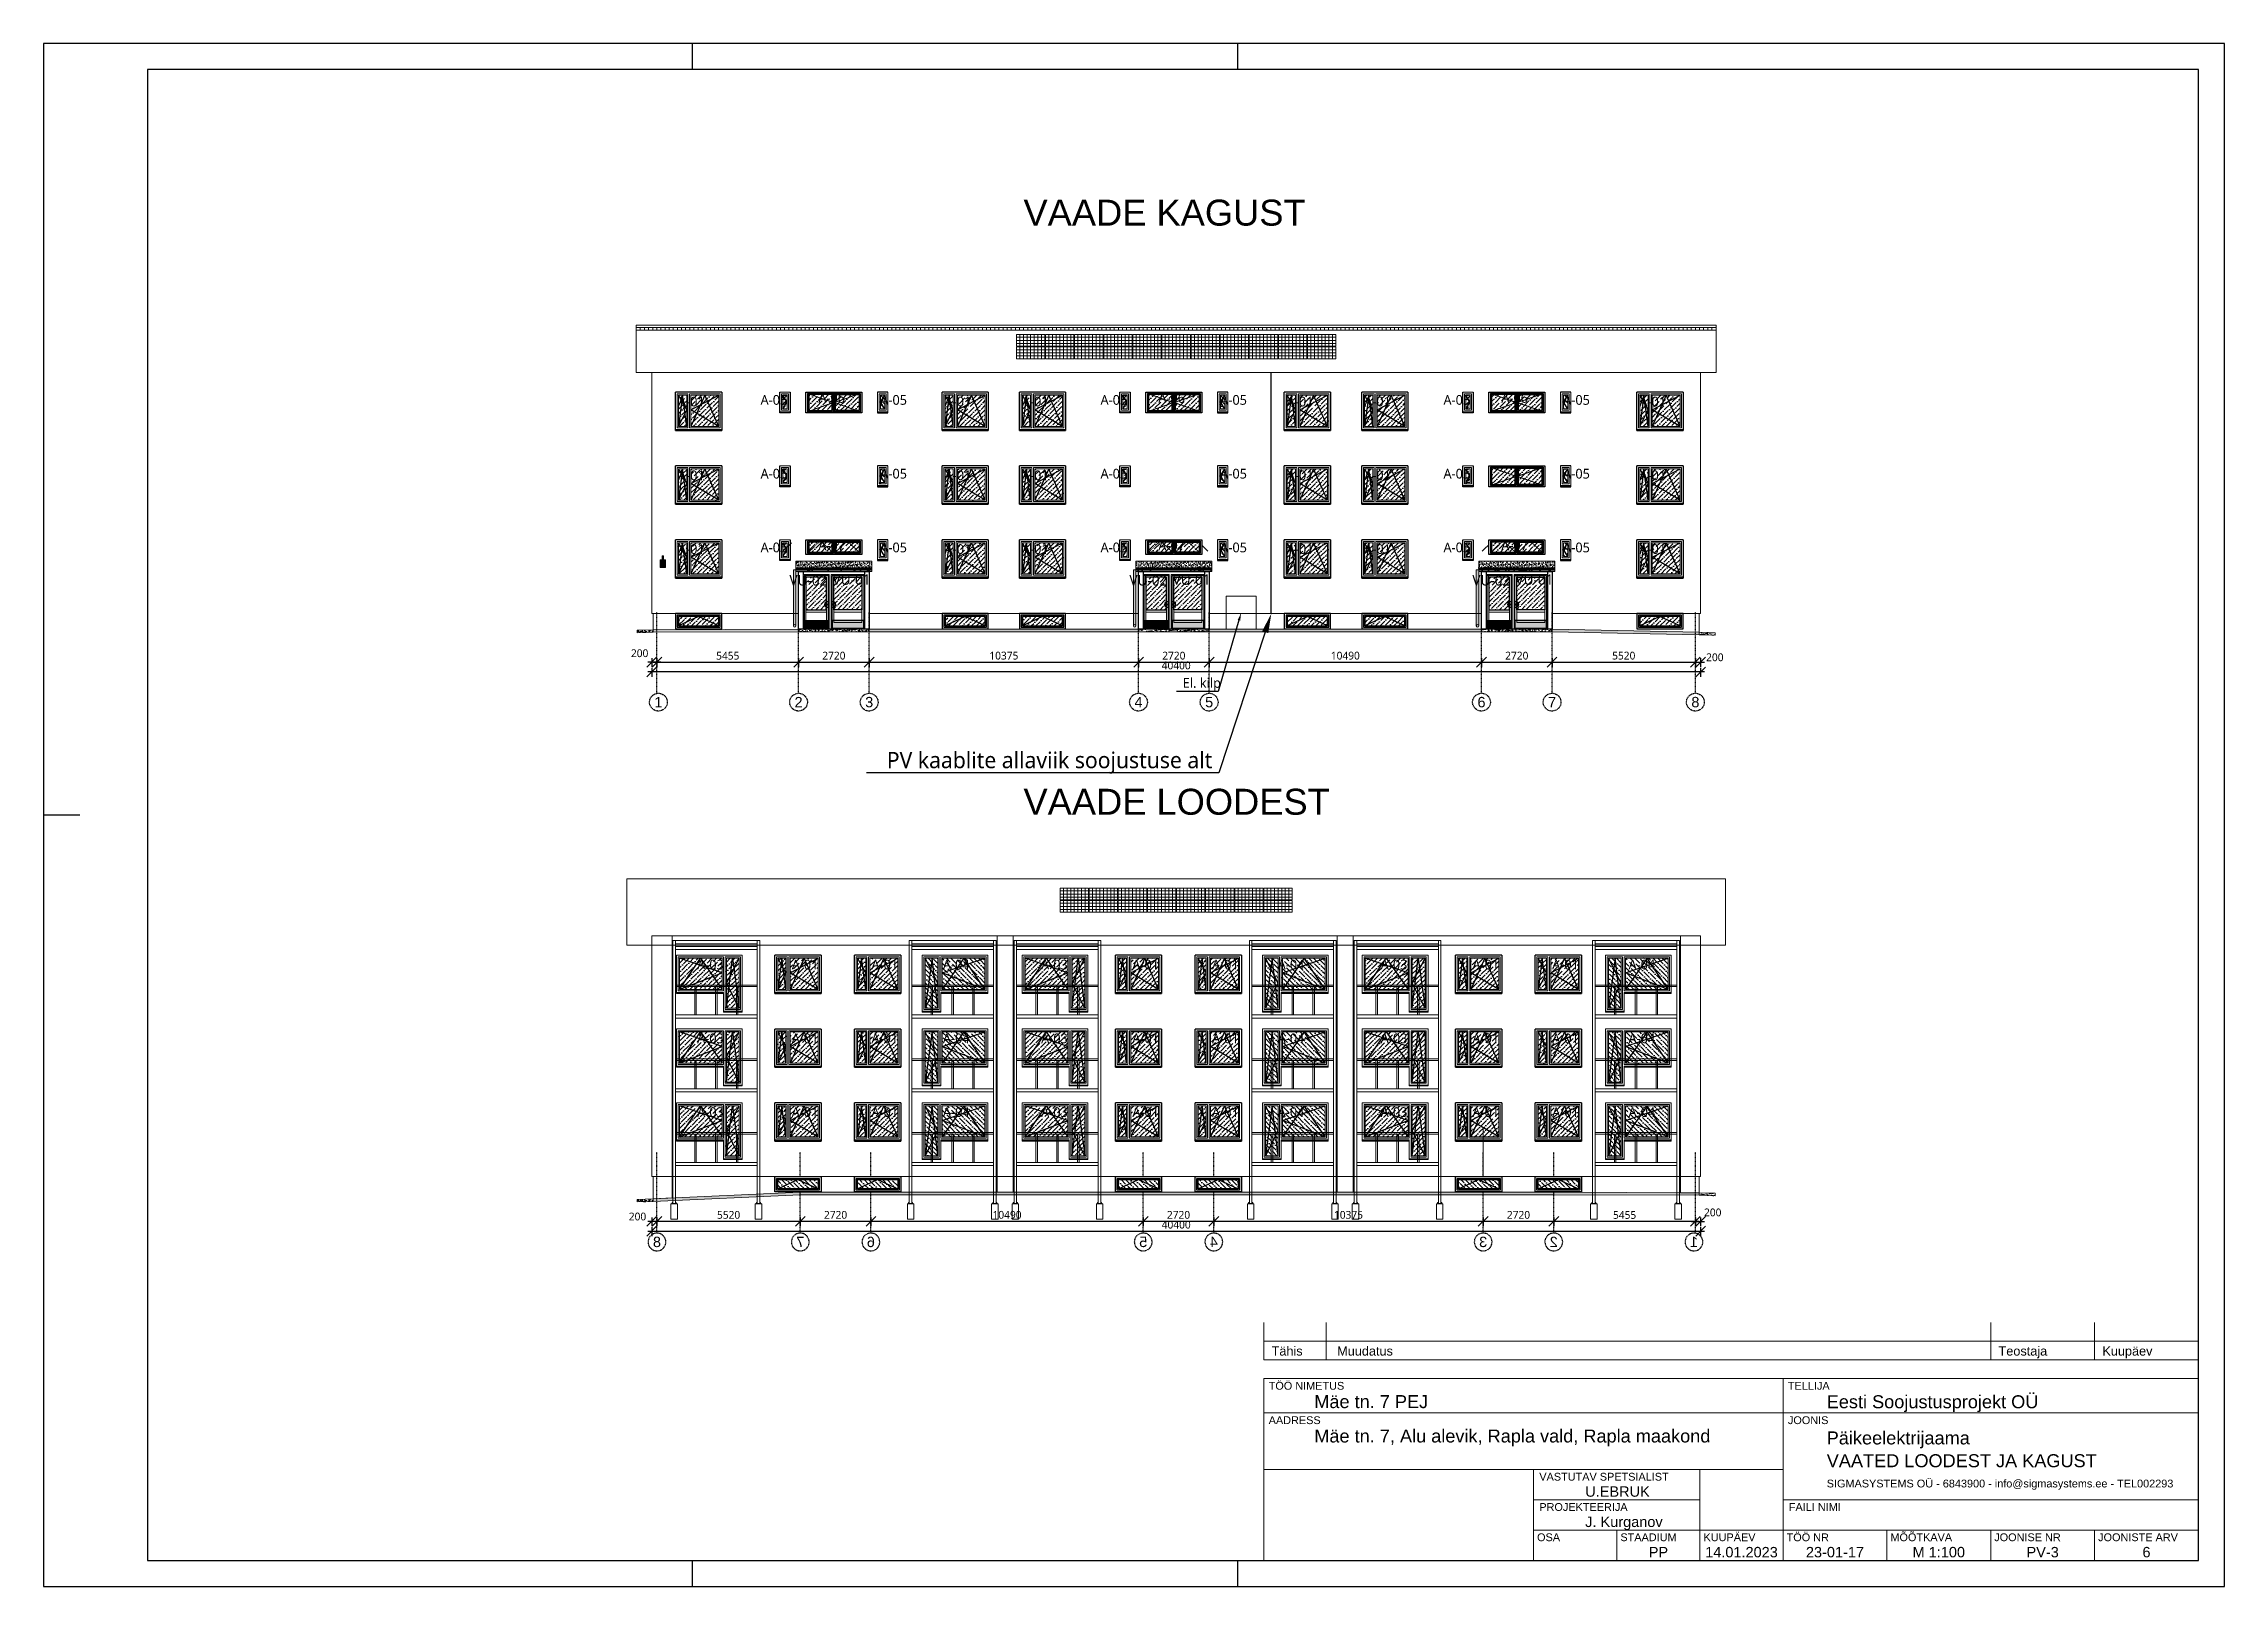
# Model space of a CAD drawing. Header units: millimetres. Extents: x 720925 to 840725318, y 793496 to 1061196.
# Drawn here: x 1009541 to 1093541, y 885906 to 945306 of the extents above; entities that cross this region are included whole.
import ezdxf
from ezdxf import colors
from ezdxf.entities.mleader import LeaderData, LeaderLine
from ezdxf.enums import TextEntityAlignment as Align
from ezdxf.math import Vec2, Vec3

# ---------------------------------------------------------------- set-up
doc = ezdxf.new("R2010")
doc.units = ezdxf.units.MM
doc.header["$PDMODE"] = 2
doc.header["$PDSIZE"] = 5
doc.linetypes.add('DASHDOTX2', pattern=[50.8, 25.4, -12.7, 0, -12.7])
doc.linetypes.add('DASHED2', pattern=[0.375, 0.25, -0.125])
for name, color, linetype, lineweight in [('!ESP_Fassaad', 7, 'Continuous', 9), ('!ESP_Konstruktsioon lõikes', 7, 'Continuous', 30), ('!ESP_Mõõt', 252, 'Continuous', 5), ('!ESP_Viited', 7, 'Continuous', 0), ('0 mõõt-tekst', 7, 'Continuous', 9), ('Aken', 7, 'Continuous', 9), ('AVATÄITED VAADETEL', 7, 'Continuous', 9), ('Lõige', 7, 'Continuous', 9), ('OL.OL. KOSTRUKTSIOONID', 7, 'Continuous', 0), ('Plaan', 7, 'Continuous', 9), ('TEKST', 7, 'Continuous', 9), ('VIHMAVEE SÜSTEEM', 7, 'Continuous', 9)]:
    doc.layers.add(name, color=color, linetype=linetype, lineweight=lineweight)
for name, color, linetype in [('!ESP_Tava', 7, 'Continuous'), ('!ESP_Tekst', 7, 'Continuous'), ('!ESP_Teljed', 30, 'DASHDOTX2'), ('Raam', 7, 'Continuous'), ('Sein', 7, 'Continuous')]:
    doc.layers.add(name, color=color, linetype=linetype)
doc.layers.add('!ESP_Värvitoon_Helehall', color=7, linetype='Continuous', true_color=0xc8c8c7)
doc.layers.add('!ESP_Värvitoon_Pacific75', color=7, linetype='Continuous', true_color=0x9daab3)
doc.styles.add('2mm', font='malgunsl.ttf', dxfattribs={"height": 2})
doc.styles.add('Annotative', font='malgunsl.ttf', dxfattribs={"height": 2})
doc.styles.add('Arial', font='arial.ttf')
doc.styles.add('KN2', font='arial.ttf')
doc.styles.get("Standard").update_dxf_attribs({"font": 'arial.ttf', "height": 2})
doc.dimstyles.new('Annotative', dxfattribs={"dimtxt": 2, "dimasz": 2.5, "dimexe": 1.25, "dimexo": 0.625, "dimtad": 1, "dimdec": 0, "dimrnd": 5, "dimtxsty": 'Annotative', "dimblk": 'OBLIQUE', "dimcen": 0, "dimdle": 1, "dimadec": 0, "dimazin": 0, "dimtfac": 1, "dimtdec": 0, "dimtmove": 0, "dimatfit": 3, "dimfxl": 1, "dimfxlon": 1, "dimarcsym": 1})
pattern_1 = [(50, (234806.56, -32999.18), (182.184669, -15.939086), [19.05, -209.55]), (355, (234806.56, -32999.18), (-35.243421, 191.056845), [15.24, -167.640584]), (100.451445, (234821.74, -33000.51), (146.941247, 175.117752), [16.19001, -178.090245]), (46.1842, (234806.56, -32948.38), (271.07904, -42.042328), [28.575, -314.325]), (96.635558, (234829.15, -32951.89), (237.404134, 247.426125), [24.285023, -267.13561]), (351.18415, (234806.56, -32948.38), (237.404134, 247.426125), [22.85997, -251.45973]), (21, (234831.96, -32961.08), (151.614391, -102.265198), [19.05, -209.55]), (326, (234831.96, -32961.08), (61.802028, 184.187966), [15.24, -167.64]), (71.451445, (234844.6, -32969.6), (213.41642, 81.92277), [16.19001, -178.089938]), (37.5, (234806.56, -32999.18), (3.0886033, 84.555039), [0, -165.608, 0, -170.18, 0, -168.275]), (7.5, (234806.56, -32999.18), (66.8196625, 100.180575), [0, -97.028, 0, -161.798, 0, -64.135]), (327.5, (234749.92, -32999.18), (135.590595, -5.728744), [0, -63.5, 0, -198.12, 0, -262.89]), (317.5, (234724.52, -32999.18), (148.129181, 25.426491), [0, -82.55, 0, -131.572, 0, -186.69])]
pattern_2 = [(45, (-62517.02, 229899.16), (66.2913, 243.068), [312.5, -62.5, 0, -62.5])]
pattern_3 = [(45, (-802, -1246.17), (66.2913, 243.068), [312.5, -62.5, 0, -62.5])]
pattern_4 = [(37.5, (-50, -2275.34), (-8, 244.707), [0, -193.04, 0, -215.9, 0, -206.375]), (7.5, (-50, -2275.34), (224.762, 358.413), [0, -104.14, 0, -173.99, 0, -66.675]), (327.5, (-206.2, -2275.34), (395.496, 0.719), [0, -63.5, 0, -228.6, 0, -298.45]), (317.5, (-206.2, -2275.34), (381.778, 111.465), [0, -31.75, 0, -149.86, 0, -171.45])]
pattern_5 = [(50, (234806.56, -54678.18), (182.184669, -15.939086), [19.05, -209.55]), (355, (234806.56, -54678.18), (-35.243421, 191.056845), [15.24, -167.640584]), (100.451445, (234821.74, -54679.5), (146.941247, 175.117752), [16.19001, -178.090245]), (46.1842, (234806.56, -54627.38), (271.07904, -42.042328), [28.575, -314.325]), (96.635558, (234829.15, -54630.88), (237.404134, 247.426125), [24.285023, -267.13561]), (351.18415, (234806.56, -54627.38), (237.404134, 247.426125), [22.85997, -251.45973]), (21, (234831.96, -54640.08), (151.614391, -102.265198), [19.05, -209.55]), (326, (234831.96, -54640.08), (61.802028, 184.187966), [15.24, -167.64]), (71.451445, (234844.6, -54648.6), (213.41642, 81.92277), [16.19001, -178.089938]), (37.5, (234806.56, -54678.18), (3.0886033, 84.555039), [0, -165.608, 0, -170.18, 0, -168.275]), (7.5, (234806.56, -54678.18), (66.8196625, 100.180575), [0, -97.028, 0, -161.798, 0, -64.135]), (327.5, (234749.92, -54678.18), (135.590595, -5.728744), [0, -63.5, 0, -198.12, 0, -262.89]), (317.5, (234724.52, -54678.18), (148.129181, 25.426491), [0, -82.55, 0, -131.572, 0, -186.69])]

msp = doc.modelspace()

# ---------------------------------------------------------------- texts
at = {"layer": '!ESP_Tekst', "char_height": 375, "width": 1016.405, "attachment_point": 1, "style": 'Annotative'}
for insert in [(1044396.3, 931707.6), (1047376.3, 931707.6), (1057578.9, 931707.6), (1060558.9, 931707.6), (1071158.8, 931707.6)]:
    msp.add_mtext('{\\fMalgun Gothic Semilight|b0|i0|c0|p34;A-02}', dxfattribs=dict(at, insert=insert))
at = {"layer": 'Plaan', "char_height": 1000, "width": 20502.037, "attachment_point": 1}
for s, insert in [('VAADE{\\fArial|b0|i0|c186|p34; KAGUST}', (1047283.9, 939299)), ('VAADE {\\fArial|b0|i0|c186|p34;LOODEST}', (1047283.9, 916617))]:
    msp.add_mtext(s, dxfattribs=dict(at, insert=insert))

# ---------------------------------------------------------------- blocks, each defined once
blk = doc.blocks.new('A3-h')
for p, q in [((420, 297), (0, 297)), ((0, 297), (0, 0)), ((125, 292), (125, 297)), ((230, 292), (230, 297)), ((420, 0), (420, 297)), ((415, 292), (20, 292)), ((20, 292), (20, 5)), ((415, 5), (415, 292)), ((0, 148.5), (7, 148.5)), ((20, 5), (415, 5)), ((125, 0), (125, 5)), ((230, 0), (230, 5)), ((0, 0), (420, 0))]:
    blk.add_line(p, q)
blk = doc.blocks.new('SPKN')
for p, q in [((-18000, 3859), (-18000, 4577)), ((-18000, 4218), (0, 4218)), ((-16800, 3859), (-16800, 4577)), ((-4000, 3859), (-4000, 4577)), ((-2000, 3859), (-2000, 4577)), ((0, 3859), (0, 4577)), ((0, 3859), (-18000, 3859)), ((-8000, 3500), (-8000, 0)), ((-18000, 2838), (-8000, 2838)), ((-8000, 2838), (0, 2838)), ((-18000, 1750), (-8000, 1750)), ((-12806, 0), (-12806, 1750)), ((-9600, 1750), (-9600, 583)), ((-12806, 1167), (-9600, 1167)), ((-8000, 1167), (0, 1167)), ((-12806, 583), (0, 583)), ((-12806, 583), (-8000, 583)), ((-11200, 583), (-11200, 0)), ((-9600, 583), (-9600, 0)), ((-6000, 583), (-6000, 0)), ((-4000, 583), (-4000, 0)), ((-2000, 583), (-2000, 0))]:
    blk.add_line(p, q)
blk.add_lwpolyline([(0, 3500), (-18000, 3500), (-18000, 0), (0, 0)], close=True)
at = {"style": 'KN2'}
for s, height, p in [('Tähis', 175, (-17850, 3943)), ('Muudatus', 175, (-16587, 3943)), ('Teostaja', 175, (-3850, 3943)), ('Kuupäev', 175, (-1850, 3943)), ('TÖÖ NIMETUS', 150, (-17906, 3286)), ('TELLIJA', 150, (-7906, 3286)), ('AADRESS', 150, (-17906, 2624)), ('JOONIS', 150, (-7906, 2624))]:
    blk.add_text(s, height=height, dxfattribs=at).set_placement(p)
for s, p in [('VASTUTAV SPETSIALIST ', (-11419, 1611)), ('PROJEKTEERIJA', (-11844, 1028)), ('FAILI NIMI', (-7388, 1028)), ('OSA', (-12516, 445)), ('STAADIUM', (-10591, 445)), ('KUUPÄEV', (-9031, 445)), ('TÖÖ NR', (-7524, 444)), ('MÕÕTKAVA', (-5338, 445)), ('JOONISE NR', (-3292, 445)), ('JOONISTE ARV', (-1163, 445))]:
    blk.add_text(s, height=150, dxfattribs=at).set_placement(p, align=Align.MIDDLE_CENTER)
for tag, p, height in [('TÖÖ_NIMETUS', (-17028, 2932), 250), ('TELLIJA', (-7158, 2929), 250), ('AADRESS1', (-17028, 2270), 250), ('JOONIS1', (-7158, 2233), 250), ('AADRESS2', (-17028, 1835), 250), ('JOONIS2', (-7158, 1794), 250), ('V.SPETSIALIST', (-11809, 1226), 200), ('JOONIS3', (-7158, 1360), 250), ('PROJEKTEERIJA', (-11809, 642), 200), ('FAIL', (-7152, 680), 200)]:
    blk.add_attdef(tag, p, '', height=height, dxfattribs=at)
for tag, p in [('OSA', (-12000, 59)), ('STAADIUM', (-10400, 59)), ('KUUPÄEV', (-8800, 59)), ('TÖÖ_NR', (-7000, 59)), ('MÕÕTKAVA', (-5000, 59)), ('JOONISE_NR', (-3000, 59)), ('JOONISTE_ARV', (-1000, 59))]:
    blk.add_attdef(tag, text='', height=200, dxfattribs=at).set_placement(p, align=Align.CENTER)
blk = doc.blocks.new('väikeaken')
at = {"linetype": 'ByBlock'}
blk.add_wipeout([(-54592, 228105), (-56372, 228105), (-56372, 226630), (-54592, 226630)], dxfattribs=at)
blk.add_lwpolyline([(-54592, 226630), (-56372, 226630), (-56372, 228105), (-54592, 228105)], close=True)
blk.add_wipeout([(-54592, 228105), (-56372, 228105), (-56372, 226630), (-54592, 226630)])
blk.add_wipeout([(-56372, 228105), (-54592, 228105), (-54592, 226630), (-56372, 226630)], dxfattribs=at)
blk.add_lwpolyline([(-56372, 226630), (-54592, 226630), (-54592, 228105), (-56372, 228105)], close=True)
blk.add_wipeout([(-54592, 228105), (-56372, 228105), (-56372, 226630), (-54592, 226630)])
h = blk.add_hatch()
h.set_pattern_fill('ANSI36', color=256, scale=1000)
h.set_pattern_definition([(45, (-56312.02, 226834.15), (66.291, 243.068), [312.5, -62.5, 0, -62.5])])
h.paths.add_polyline_path([(-56257, 227990), (-55942, 227990), (-55942, 226789), (-56257, 226788)])
h.paths.add_polyline_path([(-55777, 227990), (-54707, 227990), (-54707, 226788), (-55777, 226788)])
for points in [[(-56257, 226788), (-55942, 227427), (-56257, 227990)], [(-55942, 226788), (-56100, 227990), (-56257, 226788)]]:
    blk.add_lwpolyline(points)
at = {"ltscale": 15}
for points in [[(-54707, 226788), (-55242, 227990), (-55777, 226788)], [(-54707, 226788), (-55777, 227427), (-54707, 227990)]]:
    blk.add_lwpolyline(points, dxfattribs=at)
at = {"layer": 'AVATÄITED VAADETEL'}
for points in [[(-56372, 226644), (-54592, 226644), (-54592, 228105), (-56372, 228105)], [(-56372, 226673), (-54592, 226673), (-54592, 228105), (-56372, 228105)], [(-56307, 226738), (-55892, 226738), (-55892, 228040), (-56307, 228040)], [(-56257, 226788), (-55942, 226788), (-55942, 227990), (-56257, 227990)], [(-55827, 226738), (-54657, 226738), (-54657, 228040), (-55827, 228040)], [(-55777, 226788), (-54707, 226788), (-54707, 227990), (-55777, 227990)], [(-56372, 226644), (-54592, 226644), (-54592, 226673), (-56372, 226673)], [(-56372, 226630), (-54592, 226630), (-54592, 226644), (-56372, 226644)]]:
    blk.add_lwpolyline(points, close=True, dxfattribs=at)
blk = doc.blocks.new('väike1')
blk.add_wipeout([(-1082065, 608631), (-1081666, 608631), (-1081666, 607831), (-1082065, 607831)])
blk.add_lwpolyline([(-1081666, 608631), (-1081666, 607831), (-1082065, 607831), (-1082065, 608631)], close=True)
blk.add_wipeout([(-1081666, 608631), (-1082065, 608631), (-1082065, 607831), (-1081666, 607831)])
h = blk.add_hatch()
h.set_pattern_fill('ANSI36', color=256, scale=1000)
h.paths.add_polyline_path([(-1081950, 608516), (-1081565, 608516), (-1081565, 608189), (-1081950, 608189)])
h.paths.add_polyline_path([(-1081365, 608516), (-1080980, 608516), (-1080980, 608189), (-1081365, 608189)])
h = blk.add_hatch()
h.set_pattern_fill('ANSI36', color=256, scale=1000)
h.set_pattern_definition([(45, (-1082285.28, 607360.3), (66.291, 243.068), [312.5, -62.5, 0, -62.5])])
h.paths.add_polyline_path([(-1081781, 608516), (-1081950, 608516), (-1081950, 607989), (-1081781, 607989)])
blk.add_lwpolyline([(-1081950, 607989), (-1081781, 608253), (-1081950, 608516)])
at = {"layer": 'AVATÄITED VAADETEL'}
for points in [[(-1082065, 607831), (-1081666, 607831), (-1081666, 608631), (-1082065, 608631)], [(-1082065, 607874), (-1081666, 607874), (-1081666, 608631), (-1082065, 608631)], [(-1082000, 607939), (-1081731, 607939), (-1081731, 608566), (-1082000, 608566)], [(-1081950, 607989), (-1081781, 607989), (-1081781, 608516), (-1081950, 608516)], [(-1082065, 607846), (-1081666, 607846), (-1081666, 607874), (-1082065, 607874)], [(-1082065, 607831), (-1081666, 607831), (-1081666, 607846), (-1082065, 607846)]]:
    blk.add_lwpolyline(points, close=True, dxfattribs=at)
blk = doc.blocks.new('korisdoriaken')
blk.add_wipeout([(-61715, 231145), (-59555, 231145), (-59555, 230345), (-61715, 230345)])
h = blk.add_hatch()
h.set_pattern_fill('ANSI36', color=256, scale=1000)
h.set_pattern_definition(pattern_2)
h.paths.add_polyline_path([(-60695, 231055), (-61605, 231055), (-61605, 230435), (-60695, 230435)])
h = blk.add_hatch()
h.set_pattern_fill('ANSI36', color=256, scale=1000)
h.set_pattern_definition(pattern_2)
h.paths.add_polyline_path([(-60575, 231055), (-59665, 231055), (-59665, 230435), (-60575, 230435)])
at = {"lineweight": 0}
blk.add_line((-60655, 231095), (-60615, 231095), dxfattribs=at)
at = {"linetype": 'ByBlock'}
blk.add_lwpolyline([(-61715, 230655), (-61715, 231145)], dxfattribs=at)
for points in [[(-61715, 231145), (-59555, 231145), (-59555, 230345), (-61715, 230345)], [(-60655, 230395), (-60655, 231095), (-61645, 231095), (-61645, 230395)], [(-60695, 230435), (-60695, 231055), (-61605, 231055), (-61605, 230435)], [(-60615, 230395), (-60615, 231095), (-59625, 231095), (-59625, 230395)], [(-60575, 230435), (-60575, 231055), (-59665, 231055), (-59665, 230435)]]:
    blk.add_lwpolyline(points, close=True)
at = {"layer": 'Aken', "linetype": 'DASHED2', "lineweight": 0}
for points in [[(-61645, 230395), (-60655, 230745), (-61645, 231095)], [(-59625, 230395), (-60615, 230745), (-59625, 231095)]]:
    blk.add_lwpolyline(points, dxfattribs=at)
blk = doc.blocks.new('A$C5b830d74')
blk.add_wipeout([(0, 0), (2160, 0), (2160, -565), (0, -565)])
h = blk.add_hatch()
h.set_pattern_fill('ANSI36', color=256, scale=1000)
h.set_pattern_definition(pattern_3)
h.paths.add_polyline_path([(1020, -90), (110, -90), (110, -475), (1020, -475)])
h = blk.add_hatch()
h.set_pattern_fill('ANSI36', color=256, scale=1000)
h.set_pattern_definition(pattern_3)
h.paths.add_polyline_path([(1140, -90), (2050, -90), (2050, -475), (1140, -475)])
at = {"linetype": 'ByBlock'}
blk.add_lwpolyline([(0, -555), (0, 0)], dxfattribs=at)
for points in [[(0, 0), (2160, 0), (2160, -565), (0, -565)], [(1060, -515), (1060, -50), (70, -50), (70, -515)], [(1020, -475), (1020, -90), (110, -90), (110, -475)], [(1100, -515), (1100, -50), (2090, -50), (2090, -515)], [(1140, -475), (1140, -90), (2050, -90), (2050, -475)]]:
    blk.add_lwpolyline(points, close=True)
at = {"layer": 'Aken', "linetype": 'DASHED2', "lineweight": 0}
for points in [[(70, -515), (565, -50), (1060, -515)], [(2090, -515), (1595, -50), (1100, -515)]]:
    blk.add_lwpolyline(points, dxfattribs=at)
blk = doc.blocks.new('A$Cccaf8551')
at = {"layer": '!ESP_Teljed'}
for points in [[(0, -3120), (0, 0)], [(5455, -3120), (5455, 0)], [(8175, -3120), (8175, 0)], [(21270, -3120), (21270, 0)], [(31760, -3120), (31760, 0)], [(34480, -3120), (34480, 0)], [(40000, -3120), (40000, 0)], [(18550, -3120), (18550, 0)]]:
    blk.add_lwpolyline(points, dxfattribs=at)
for centre in [(57, -3462), (5455, -3462), (8175, -3462), (18550, -3462), (21270, -3462), (31760, -3462), (34480, -3462), (40000, -3462)]:
    blk.add_circle(centre, 342, dxfattribs=at)
at = {"layer": '!ESP_Teljed', "char_height": 400, "width": 684.66, "attachment_point": 5, "style": 'Arial'}
for s, insert in [('{\\fArial|b0|i0|c186|p34;1}', (57, -3462)), ('2', (5455, -3462)), ('3', (8175, -3462)), ('4', (18550, -3462)), ('5', (21270, -3462)), ('6', (31760, -3462)), ('7', (34480, -3462)), ('8', (40000, -3462))]:
    blk.add_mtext(s, dxfattribs=dict(at, insert=insert))
blk = doc.blocks.new('A$C1ee4b8b8')
at = {"layer": '!ESP_Tava'}
h = blk.add_hatch(dxfattribs=at)
h.set_pattern_fill('AR-SAND', color=256, scale=5)
h.set_pattern_definition(pattern_4)
h.paths.add_polyline_path([(-2820, 138), (-2820, 118), (100, 118), (100, 138)])
h = blk.add_hatch(dxfattribs=at)
h.set_pattern_fill('AR-SAND', color=256, scale=5)
h.set_pattern_definition(pattern_4)
h.paths.add_polyline_path([(-2820, 0), (-2820, 68), (-2820, 68), (-2820, 0)])
h.paths.add_polyline_path([(0, 0), (100, 0), (100, 68), (-2820, 68), (-2820, 0)])
at = {"layer": '!ESP_Värvitoon_Helehall', "lineweight": 0}
h = blk.add_hatch(color=256, dxfattribs=at)
h.dxf.hatch_style = 1
h.paths.add_polyline_path([(-2820, 68), (-2920, 68), (-2920, -2096, -1), (-2820, -2096)])
h.paths.add_polyline_path([(-2820, -2096, 1), (-2920, -2096, 1)])
h = blk.add_hatch(color=256, dxfattribs=at)
h.dxf.hatch_style = 1
h.paths.add_polyline_path([(100, 118), (-2820, 118), (-2820, 68), (100, 68)])
at = {"layer": '!ESP_Värvitoon_Helehall'}
h = blk.add_hatch(color=256, dxfattribs=at)
h.dxf.hatch_style = 1
h.paths.add_polyline_path([(-2510, -153), (-2510, -1893), (-2440, -1893), (-2440, -223), (-1640, -223), (-1640, -1158, -0.103244), (-1590, -1148, -1), (-1590, -1168, 0.12472), (-1640, -1180), (-1640, -1365, 0.12472), (-1590, -1378, -1), (-1590, -1398, -0.103244), (-1640, -1387), (-1640, -1893), (-1570, -1893), (-1570, -153)], flags=0)
h.paths.add_polyline_path([(-1600, -1253), (-1580, -1253), (-1580, -1293), (-1600, -1293)], flags=0)
h.paths.add_polyline_path([(-2540, -124), (-2540, -2224), (-1540, -2224), (-1540, -124)])
h.paths.add_polyline_path([(-1570, -153), (-1570, -2193), (-2510, -2193), (-2510, -153)], flags=16)
h.paths.add_polyline_path([(-2440, -223), (-1640, -223), (-1640, -1158, -0.103244), (-1590, -1148, -1), (-1590, -1168, 0.12472), (-1640, -1180), (-1640, -1365, 0.12472), (-1590, -1378, -1), (-1590, -1398, -0.103244), (-1640, -1387), (-1640, -1473), (-1640, -1573), (-1640, -1972), (-2440, -1972), (-2440, -1573), (-2440, -1473)], flags=0)
h.paths.add_polyline_path([(-2440, -223), (-1640, -223), (-1640, -1972), (-2440, -1972)], flags=0)
h = blk.add_hatch(color=256, dxfattribs=at)
h.dxf.hatch_style = 1
h.paths.add_polyline_path([(-2440, -1573), (-1640, -1573), (-1640, -1893), (-2440, -1893)], flags=17)
h.paths.add_polyline_path([(-2440, -1473), (-1640, -1473), (-1640, -1573), (-2440, -1573)], flags=17)
edge = h.paths.add_edge_path()
edge.add_line((-2510, -153), (-1570, -153))
edge.add_line((-1570, -153), (-1570, -1893))
edge.add_line((-1570, -1893), (-1640, -1893))
edge.add_line((-1640, -1893), (-1640, -1573))
edge.add_line((-1640, -1573), (-1640, -1387))
edge.add_arc((-1590, -1273), 125, 246.42182, 270)
edge.add_arc((-1590, -1388), 10, 270, 450)
edge.add_arc((-1590, -1273), 105, 241.56311, 270, ccw=False)
edge.add_line((-1640, -1365), (-1640, -1180))
edge.add_arc((-1590, -1273), 105, 90, 118.43689, ccw=False)
edge.add_arc((-1590, -1158), 10, 270, 450)
edge.add_arc((-1590, -1273), 125, 90, 113.57818)
edge.add_line((-1640, -1158), (-1640, -223))
edge.add_line((-1640, -223), (-2440, -223))
edge.add_line((-2440, -223), (-2440, -1893))
edge.add_line((-2440, -1893), (-2510, -1893))
edge.add_line((-2510, -1893), (-2510, -153))
h.paths.add_polyline_path([(-1600, -1293), (-1580, -1293), (-1580, -1253), (-1600, -1253)], flags=16)
h = blk.add_hatch(color=256, dxfattribs=at)
h.dxf.hatch_style = 1
h.paths.add_polyline_path([(-1430, -153), (-1430, -1893), (-1360, -1893), (-1360, -1387, -0.103244), (-1410, -1398, -1), (-1410, -1378, 0.12472), (-1360, -1365), (-1360, -1180, 0.12472), (-1410, -1168, -1), (-1410, -1148, -0.103244), (-1360, -1158), (-1360, -223), (-280, -223), (-280, -1893), (-210, -1893), (-210, -153)], flags=0)
h.paths.add_polyline_path([(-1400, -1253), (-1400, -1293), (-1420, -1293), (-1420, -1253)], flags=0)
h.paths.add_polyline_path([(-1460, -123), (-1460, -2223), (-180, -2223), (-180, -123)])
h.paths.add_polyline_path([(-210, -153), (-210, -2193), (-1430, -2193), (-1430, -153)], flags=16)
h.paths.add_polyline_path([(-280, -223), (-280, -1473), (-280, -1573), (-280, -1972), (-1360, -1972), (-1360, -1573), (-1360, -1473), (-1360, -1387, -0.103244), (-1410, -1398, -1), (-1410, -1378, 0.12472), (-1360, -1365), (-1360, -1180, 0.12472), (-1410, -1168, -1), (-1410, -1148, -0.103244), (-1360, -1158), (-1360, -223)], flags=0)
h.paths.add_polyline_path([(-280, -223), (-280, -1972), (-1360, -1972), (-1360, -223)], flags=0)
h = blk.add_hatch(color=256, dxfattribs=at)
h.dxf.hatch_style = 1
h.paths.add_polyline_path([(-280, -1573), (-1360, -1573), (-1360, -1893), (-280, -1893)], flags=17)
h.paths.add_polyline_path([(-280, -1473), (-1360, -1473), (-1360, -1573), (-280, -1573)], flags=17)
edge = h.paths.add_edge_path()
edge.add_line((-210, -153), (-1430, -153))
edge.add_line((-1430, -153), (-1430, -1893))
edge.add_line((-1430, -1893), (-1360, -1893))
edge.add_line((-1360, -1893), (-1360, -1573))
edge.add_line((-1360, -1573), (-1360, -1387))
edge.add_arc((-1410, -1273), 125, 270, 293.57818, ccw=False)
edge.add_arc((-1410, -1388), 10, 90, 270, ccw=False)
edge.add_arc((-1410, -1273), 105, 270, 298.43689)
edge.add_line((-1360, -1365), (-1360, -1180))
edge.add_arc((-1410, -1273), 105, 61.56311, 90)
edge.add_arc((-1410, -1158), 10, 90, 270, ccw=False)
edge.add_arc((-1410, -1273), 125, 66.42182, 90, ccw=False)
edge.add_line((-1360, -1158), (-1360, -223))
edge.add_line((-1360, -223), (-280, -223))
edge.add_line((-280, -223), (-280, -1893))
edge.add_line((-280, -1893), (-210, -1893))
edge.add_line((-210, -1893), (-210, -153))
h.paths.add_polyline_path([(-1400, -1293), (-1420, -1293), (-1420, -1253), (-1400, -1253)], flags=16)
at = {"layer": '!ESP_Värvitoon_Pacific75', "true_color": 0x000000}
h = blk.add_hatch(dxfattribs=at)
h.set_pattern_fill('AR-SAND', color=18, scale=2)
h.set_pattern_definition([(37.5, (-50, -2275.335), (-3.2, 97.8826), [0, -77.216, 0, -86.36, 0, -82.55]), (7.5, (-50, -2275.34), (89.9047, 143.365), [0, -41.656, 0, -69.596, 0, -26.67]), (327.5, (-112.48, -2275.335), (158.1985, 0.2874), [0, -25.4, 0, -91.44, 0, -119.38]), (317.5, (-112.48, -2275.34), (152.7113, 44.586), [0, -12.7, 0, -59.944, 0, -68.58])])
h.paths.add_polyline_path([(-2820, 138), (100, 138), (100, 391), (-2820, 391)])
at = {"layer": 'Lõige', "ltscale": 0.5}
h = blk.add_hatch(dxfattribs=at)
h.set_pattern_fill('AR-CONC', color=256)
h.set_pattern_definition([(50, (-50, -2275.34), (182.185, -15.939), [19.05, -209.55]), (355, (-50, -2275.34), (-35.243, 191.057), [15.24, -167.64]), (100.4514, (-34.82, -2276.66), (146.941, 175.118), [16.19, -178.09]), (46.184, (-50, -2224.54), (271.079, -42.042), [28.575, -314.325]), (96.636, (-27.4, -2228.04), (237.404, 247.426), [24.285, -267.136]), (351.184, (-50, -2224.54), (237.404, 247.426), [22.86, -251.46]), (21, (-24.6, -2237.24), (151.614, -102.265), [19.05, -209.55]), (326, (-24.6, -2237.24), (61.802, 184.188), [15.24, -167.64]), (71.4514, (-11.97, -2245.76), (213.416, 81.923), [16.19, -178.09]), (37.5, (-50, -2275.335), (3.0886, 84.555), [0, -165.608, 0, -170.18, 0, -168.275]), (7.5, (-50, -2275.335), (66.8197, 100.1806), [0, -97.028, 0, -161.798, 0, -64.135]), (327.5, (-106.64, -2275.335), (135.5906, -5.7287), [0, -63.5, 0, -198.12, 0, -262.89]), (317.5, (-132.04, -2275.34), (148.129, 25.4265), [0, -82.55, 0, -131.572, 0, -186.69])])
h.paths.add_polyline_path([(0, -2324), (0, -2224), (-360, -2224), (-360, -2224), (-1460, -2224), (-2720, -2224), (-2720, -2324)])
at = {"layer": '!ESP_Fassaad'}
blk.add_line((-2540, -124), (-2540, -2224), dxfattribs=at)
for points in [[(100, 0), (100, 391), (-2820, 391), (-2820, 0), (-2526, 0)], [(-2820, 0), (-2526, 0)], [(-2670, 391), (-50, 391)], [(-2426, 0), (100, 0)], [(-2426, 0), (-50, 0)]]:
    blk.add_lwpolyline(points, dxfattribs=at)
for points in [[(-1460, -122), (-180, -122), (-180, -2224), (-1460, -2224)], [(-2720, -2324), (-2720, -2224), (0, -2224), (0, -2324)]]:
    blk.add_lwpolyline(points, close=True, dxfattribs=at)
for p, q in [((-2820, 138), (100, 138)), ((-2540, 0), (-2540, -2224))]:
    blk.add_line(p, q)
for points in [[(-2820, 118), (100, 118)], [(-2820, 68), (100, 68)], [(-2720, 0), (0, 0), (0, -2224), (-2720, -2224), (-2720, 0)]]:
    blk.add_lwpolyline(points)
blk.add_lwpolyline([(-2820, 68), (100, 68), (100, 118), (-2820, 118)], close=True)
at = {"layer": 'VIHMAVEE SÜSTEEM'}
for p, q in [((-2920, 68), (-2820, 68)), ((-2920, 68), (-2920, -2096)), ((-2820, -2096), (-2820, 68))]:
    blk.add_line(p, q, dxfattribs=at)
blk.add_circle((-2870, -2096), 50, dxfattribs=at)
blk.add_wipeout([(-1460, -123), (-180, -123), (-180, -2223), (-1460, -2223)])
at = {"layer": '!ESP_Fassaad'}
h = blk.add_hatch(dxfattribs=at)
h.set_pattern_fill('ANSI36', color=256, scale=1000)
h.set_pattern_definition([(45, (493674.97, -514067.63), (66.29126, 243.067956), [312.5, -62.5, 0, -62.5])])
h.paths.add_polyline_path([(-280, -1473), (-1360, -1473), (-1360, -223), (-280, -223)])
at = {"true_color": 0xc7c8ca}
h = blk.add_hatch(color=9, dxfattribs=at)
h.dxf.hatch_style = 1
edge = h.paths.add_edge_path()
edge.add_arc((-1410, -1388), 10, 90, 270, ccw=False)
edge.add_arc((-1410, -1273), 105, 270, 450)
edge.add_arc((-1410, -1158), 10, 90, 270, ccw=False)
edge.add_arc((-1410, -1273), 125, -90, 90, ccw=False)
h = blk.add_hatch(color=9, dxfattribs=at)
h.dxf.hatch_style = 1
h.paths.add_polyline_path([(-1420, -1253), (-1400, -1253), (-1400, -1293), (-1420, -1293)])
h = blk.add_hatch(color=9, dxfattribs=at)
h.dxf.hatch_style = 1
h.paths.add_polyline_path([(-1430, -2193), (-210, -2193), (-210, -1893), (-1430, -1893)])
at = {"layer": '!ESP_Fassaad'}
for p, q in [((-1540, -124), (-2540, -124)), ((-1540, -2224), (-1540, -124)), ((-2540, -2224), (-1540, -2224))]:
    blk.add_line(p, q, dxfattribs=at)
for points in [[(-180, -2223), (-1460, -2223), (-1460, -123), (-180, -123)], [(-280, -1972), (-1360, -1972), (-1360, -223), (-280, -223)], [(-1420, -1253), (-1400, -1253), (-1400, -1293), (-1420, -1293)], [(-1360, -1473), (-280, -1473), (-280, -1573), (-1360, -1573)], [(-1360, -1972), (-280, -1972), (-280, -1573), (-1360, -1573)]]:
    blk.add_lwpolyline(points, close=True, dxfattribs=at)
blk.add_lwpolyline([(-1410, -1398, -1), (-1410, -1378, 1), (-1410, -1168, -1), (-1410, -1148, -1)], format="xyb", close=True, dxfattribs=at)
blk.add_line((-180, 0), (-180, -2224))
for points in [[(-210, -2193), (-1430, -2193), (-1430, -153), (-210, -153)], [(-280, -1473), (-1360, -1473), (-1360, -223), (-280, -223)], [(-1430, -2193), (-210, -2193), (-210, -1893), (-1430, -1893)]]:
    blk.add_lwpolyline(points, close=True)
at = {"layer": 'TEKST', "insert": (-1408, -113), "char_height": 400, "width": 1355.21, "attachment_point": 1, "style": '2mm'}
blk.add_mtext('{\\fMalgun Gothic Semilight|b0|i0|c0|p34;VU-01}', dxfattribs=at)
blk.add_wipeout([(-1540, -124), (-2540, -124), (-2540, -2224), (-1540, -2224)])
at = {"layer": '!ESP_Fassaad'}
h = blk.add_hatch(dxfattribs=at)
h.set_pattern_fill('ANSI36', color=256, scale=1000)
h.set_pattern_definition([(45, (-1639147.87, -772927.34), (66.291261, 243.067956), [312.5, -62.5, 0, -62.5])])
h.paths.add_polyline_path([(-2440, -1473), (-1640, -1473), (-1640, -223), (-2440, -223)])
at = {"true_color": 0xc7c8ca}
h = blk.add_hatch(color=9, dxfattribs=at)
h.dxf.hatch_style = 1
edge = h.paths.add_edge_path()
edge.add_arc((-1590, -1388), 10, 270, 450)
edge.add_arc((-1590, -1273), 105, 90, 270, ccw=False)
edge.add_arc((-1590, -1158), 10, 270, 450)
edge.add_arc((-1590, -1273), 125, 90, 270)
h = blk.add_hatch(color=9, dxfattribs=at)
h.dxf.hatch_style = 1
h.paths.add_polyline_path([(-1580, -1253), (-1600, -1253), (-1600, -1293), (-1580, -1293)])
h = blk.add_hatch(color=9, dxfattribs=at)
h.dxf.hatch_style = 1
h.paths.add_polyline_path([(-1570, -2193), (-2510, -2193), (-2510, -1893), (-1570, -1893)])
at = {"layer": '!ESP_Fassaad'}
for points in [[(-2540, -2224), (-1540, -2224), (-1540, -124), (-2540, -124)], [(-2440, -1972), (-1640, -1972), (-1640, -223), (-2440, -223)], [(-1640, -1473), (-2440, -1473), (-2440, -1573), (-1640, -1573)], [(-1640, -1972), (-2440, -1972), (-2440, -1573), (-1640, -1573)], [(-1580, -1253), (-1600, -1253), (-1600, -1293), (-1580, -1293)]]:
    blk.add_lwpolyline(points, close=True, dxfattribs=at)
blk.add_lwpolyline([(-1590, -1398, 1), (-1590, -1378, -1), (-1590, -1168, 1), (-1590, -1148, 1)], format="xyb", close=True, dxfattribs=at)
for points in [[(-2510, -2193), (-1570, -2193), (-1570, -153), (-2510, -153)], [(-2440, -1473), (-1640, -1473), (-1640, -223), (-2440, -223)], [(-1570, -2193), (-2510, -2193), (-2510, -1893), (-1570, -1893)]]:
    blk.add_lwpolyline(points, close=True)
at = {"layer": 'TEKST', "insert": (-1614, -142), "char_height": 400, "width": 1355.21, "attachment_point": 3, "style": '2mm'}
blk.add_mtext('VU-02', dxfattribs=at)
blk = doc.blocks.new('A$Cbcc0dcf3')
at = {"linetype": 'ByBlock'}
blk.add_wipeout([(0, 0), (1780, 0), (1780, -590), (0, -590)], dxfattribs=at)
blk.add_lwpolyline([(0, 0), (0, -590), (1780, -590), (1780, 0)], close=True)
blk.add_wipeout([(1780, 0), (0, 0), (0, -590), (1780, -590)])
h = blk.add_hatch()
h.set_pattern_fill('ANSI36', color=256, scale=1000)
h.set_pattern_definition([(45, (564, -1272.17), (66.291, 243.068), [312.5, -62.5, 0, -62.5])])
h.paths.add_polyline_path([(1664, -116), (116, -116), (116, -474), (1664, -474)])
for points in [[(1780, 0), (0, 0), (0, -590), (1780, -590)], [(1714, -66), (66, -66), (66, -524), (1714, -524)], [(1664, -116), (116, -116), (116, -474), (1664, -474)]]:
    blk.add_lwpolyline(points, close=True)
blk.add_lwpolyline([(1664, -474), (890, -116), (116, -474)])
blk = doc.blocks.new('A$Ce865888e')
at = {"lineweight": 0}
blk.add_wipeout([(0, 0), (2530, 0), (2530, -2200), (1810, -2200), (1810, -1475), (0, -1475)], dxfattribs=at)
h = blk.add_hatch()
h.set_pattern_fill('ANSI36', color=256, scale=1000)
h.set_pattern_definition([(45, (-855421.06, -721637.28), (66.291261, 243.067956), [312.5, -62.5, 0, -62.5])])
h.paths.add_polyline_path([(2415, -115), (1925, -115), (1925, -2042), (2415, -2042)])
h.paths.add_polyline_path([(1760, -115), (115, -115), (115, -1317), (1760, -1317)])
at = {"ltscale": 15}
for points in [[(115, -1317), (923, -115), (1760, -1317)], [(115, -1317), (1760, -679), (115, -115)]]:
    blk.add_lwpolyline(points, dxfattribs=at)
for points in [[(2415, -2042), (1925, -1079), (2415, -115)], [(1925, -2042), (2155, -115), (2415, -2042)]]:
    blk.add_lwpolyline(points)
at = {"layer": 'AVATÄITED VAADETEL'}
for points in [[(2530, -2186), (1810, -2186), (1810, -1461), (0, -1461), (0, 0), (2530, 0)], [(2530, -2157), (1810, -2157), (1810, -1432), (0, -1432), (0, 0), (2530, 0)], [(1810, -1367), (65, -1367), (65, -65), (1810, -65)], [(1760, -1317), (115, -1317), (115, -115), (1760, -115)], [(2465, -2092), (1875, -2092), (1875, -65), (2465, -65)], [(2415, -2042), (1925, -2042), (1925, -115), (2415, -115)], [(1810, -1461), (0, -1461), (0, -1432), (1810, -1432)], [(1810, -1475), (0, -1475), (0, -1461), (1810, -1461)]]:
    blk.add_lwpolyline(points, close=True, dxfattribs=at)
blk = doc.blocks.new('_Oblique')
at = {"color": 0, "linetype": 'ByBlock', "lineweight": -2}
blk.add_line((-0.5, -0.5), (0.5, 0.5), dxfattribs=at)
blk = doc.blocks.new('*D810')
at = {"layer": '!ESP_Mõõt', "color": 0, "lineweight": -2, "transparency": 16777216}
for p, q in [((1033016, 921492), (1038771, 921492)), ((1033166, 921642), (1033166, 921304)), ((1038621, 921642), (1038621, 921304))]:
    blk.add_line(p, q, dxfattribs=at)
at = {"layer": 'Defpoints', "color": 0, "lineweight": 0, "transparency": 16777216}
for p in [(1033166, 922361), (1038621, 922180), (1038621, 921492)]:
    blk.add_point(p, dxfattribs=at)
at = {"layer": '!ESP_Mõõt', "color": 0, "lineweight": -2, "transparency": 16777216, "xscale": 375, "yscale": 375, "zscale": 375, "rotation": 180}
blk.add_blockref('_Oblique', (1033166, 921492), dxfattribs=at)
at = {"layer": '!ESP_Mõõt', "color": 0, "lineweight": -2, "transparency": 16777216, "xscale": 375, "yscale": 375, "zscale": 375}
blk.add_blockref('_Oblique', (1038621, 921492), dxfattribs=at)
at = {"layer": '!ESP_Mõõt', "color": 0, "lineweight": 0, "transparency": 16777216, "insert": (1035893, 921738), "char_height": 300, "attachment_point": 5, "style": 'Annotative'}
blk.add_mtext('5455', dxfattribs=at)
blk = doc.blocks.new('*D811')
at = {"layer": '!ESP_Mõõt', "color": 0, "lineweight": -2, "transparency": 16777216}
for p, q in [((1038471, 921492), (1041491, 921492)), ((1038621, 921642), (1038621, 921304)), ((1041341, 921642), (1041341, 921304))]:
    blk.add_line(p, q, dxfattribs=at)
at = {"layer": 'Defpoints', "color": 0, "lineweight": 0, "transparency": 16777216}
for p in [(1038621, 922180), (1041341, 922126), (1041341, 921492)]:
    blk.add_point(p, dxfattribs=at)
at = {"layer": '!ESP_Mõõt', "color": 0, "lineweight": -2, "transparency": 16777216, "xscale": 375, "yscale": 375, "zscale": 375, "rotation": 180}
blk.add_blockref('_Oblique', (1038621, 921492), dxfattribs=at)
at = {"layer": '!ESP_Mõõt', "color": 0, "lineweight": -2, "transparency": 16777216, "xscale": 375, "yscale": 375, "zscale": 375}
blk.add_blockref('_Oblique', (1041341, 921492), dxfattribs=at)
at = {"layer": '!ESP_Mõõt', "color": 0, "lineweight": 0, "transparency": 16777216, "insert": (1039981, 921741), "char_height": 300, "attachment_point": 5, "style": 'Annotative'}
blk.add_mtext('2720', dxfattribs=at)
blk = doc.blocks.new('*D812')
at = {"layer": '!ESP_Mõõt', "color": 0, "lineweight": -2, "transparency": 16777216}
for p, q in [((1041191, 921492), (1051866, 921492)), ((1041341, 921642), (1041341, 921304)), ((1051716, 921642), (1051716, 921304))]:
    blk.add_line(p, q, dxfattribs=at)
at = {"layer": 'Defpoints', "color": 0, "lineweight": 0, "transparency": 16777216}
for p in [(1041341, 922126), (1051716, 922181), (1051716, 921492)]:
    blk.add_point(p, dxfattribs=at)
at = {"layer": '!ESP_Mõõt', "color": 0, "lineweight": -2, "transparency": 16777216, "xscale": 375, "yscale": 375, "zscale": 375, "rotation": 180}
blk.add_blockref('_Oblique', (1041341, 921492), dxfattribs=at)
at = {"layer": '!ESP_Mõõt', "color": 0, "lineweight": -2, "transparency": 16777216, "xscale": 375, "yscale": 375, "zscale": 375}
blk.add_blockref('_Oblique', (1051716, 921492), dxfattribs=at)
at = {"layer": '!ESP_Mõõt', "color": 0, "lineweight": 0, "transparency": 16777216, "insert": (1046528, 921741), "char_height": 300, "attachment_point": 5, "style": 'Annotative'}
blk.add_mtext('10375', dxfattribs=at)
blk = doc.blocks.new('*D813')
at = {"layer": '!ESP_Mõõt', "color": 0, "lineweight": -2, "transparency": 16777216}
for p, q in [((1051566, 921492), (1054586, 921492)), ((1051716, 921642), (1051716, 921304)), ((1054436, 921642), (1054436, 921304))]:
    blk.add_line(p, q, dxfattribs=at)
at = {"layer": 'Defpoints', "color": 0, "lineweight": 0, "transparency": 16777216}
for p in [(1051716, 922181), (1054436, 922162), (1054436, 921492)]:
    blk.add_point(p, dxfattribs=at)
at = {"layer": '!ESP_Mõõt', "color": 0, "lineweight": -2, "transparency": 16777216, "xscale": 375, "yscale": 375, "zscale": 375, "rotation": 180}
blk.add_blockref('_Oblique', (1051716, 921492), dxfattribs=at)
at = {"layer": '!ESP_Mõõt', "color": 0, "lineweight": -2, "transparency": 16777216, "xscale": 375, "yscale": 375, "zscale": 375}
blk.add_blockref('_Oblique', (1054436, 921492), dxfattribs=at)
at = {"layer": '!ESP_Mõõt', "color": 0, "lineweight": 0, "transparency": 16777216, "insert": (1053076, 921741), "char_height": 300, "attachment_point": 5, "style": 'Annotative'}
blk.add_mtext('2720', dxfattribs=at)
blk = doc.blocks.new('*D814')
at = {"layer": '!ESP_Mõõt', "color": 0, "lineweight": -2, "transparency": 16777216}
for p, q in [((1054286, 921492), (1065076, 921492)), ((1054436, 921642), (1054436, 921304)), ((1064926, 921642), (1064926, 921304))]:
    blk.add_line(p, q, dxfattribs=at)
at = {"layer": 'Defpoints', "color": 0, "lineweight": 0, "transparency": 16777216}
for p in [(1054436, 922162), (1064926, 922199), (1064926, 921492)]:
    blk.add_point(p, dxfattribs=at)
at = {"layer": '!ESP_Mõõt', "color": 0, "lineweight": -2, "transparency": 16777216, "xscale": 375, "yscale": 375, "zscale": 375, "rotation": 180}
blk.add_blockref('_Oblique', (1054436, 921492), dxfattribs=at)
at = {"layer": '!ESP_Mõõt', "color": 0, "lineweight": -2, "transparency": 16777216, "xscale": 375, "yscale": 375, "zscale": 375}
blk.add_blockref('_Oblique', (1064926, 921492), dxfattribs=at)
at = {"layer": '!ESP_Mõõt', "color": 0, "lineweight": 0, "transparency": 16777216, "insert": (1059681, 921741), "char_height": 300, "attachment_point": 5, "style": 'Annotative'}
blk.add_mtext('10490', dxfattribs=at)
blk = doc.blocks.new('*D815')
at = {"layer": '!ESP_Mõõt', "color": 0, "lineweight": -2, "transparency": 16777216}
for p, q in [((1064776, 921492), (1067796, 921492)), ((1064926, 921642), (1064926, 921304)), ((1067646, 921642), (1067646, 921304))]:
    blk.add_line(p, q, dxfattribs=at)
at = {"layer": 'Defpoints', "color": 0, "lineweight": 0, "transparency": 16777216}
for p in [(1064926, 922199), (1067646, 922290), (1067646, 921492)]:
    blk.add_point(p, dxfattribs=at)
at = {"layer": '!ESP_Mõõt', "color": 0, "lineweight": -2, "transparency": 16777216, "xscale": 375, "yscale": 375, "zscale": 375, "rotation": 180}
blk.add_blockref('_Oblique', (1064926, 921492), dxfattribs=at)
at = {"layer": '!ESP_Mõõt', "color": 0, "lineweight": -2, "transparency": 16777216, "xscale": 375, "yscale": 375, "zscale": 375}
blk.add_blockref('_Oblique', (1067646, 921492), dxfattribs=at)
at = {"layer": '!ESP_Mõõt', "color": 0, "lineweight": 0, "transparency": 16777216, "insert": (1066286, 921741), "char_height": 300, "attachment_point": 5, "style": 'Annotative'}
blk.add_mtext('2720', dxfattribs=at)
blk = doc.blocks.new('*D816')
at = {"layer": '!ESP_Mõõt', "color": 0, "lineweight": -2, "transparency": 16777216}
for p, q in [((1067496, 921492), (1073316, 921492)), ((1067646, 921642), (1067646, 921304)), ((1073166, 921642), (1073166, 921304))]:
    blk.add_line(p, q, dxfattribs=at)
at = {"layer": 'Defpoints', "color": 0, "lineweight": 0, "transparency": 16777216}
for p in [(1067646, 922290), (1073166, 922054), (1073166, 921492)]:
    blk.add_point(p, dxfattribs=at)
at = {"layer": '!ESP_Mõõt', "color": 0, "lineweight": -2, "transparency": 16777216, "xscale": 375, "yscale": 375, "zscale": 375, "rotation": 180}
blk.add_blockref('_Oblique', (1067646, 921492), dxfattribs=at)
at = {"layer": '!ESP_Mõõt', "color": 0, "lineweight": -2, "transparency": 16777216, "xscale": 375, "yscale": 375, "zscale": 375}
blk.add_blockref('_Oblique', (1073166, 921492), dxfattribs=at)
at = {"layer": '!ESP_Mõõt', "color": 0, "lineweight": 0, "transparency": 16777216, "insert": (1070406, 921741), "char_height": 300, "attachment_point": 5, "style": 'Annotative'}
blk.add_mtext('5520', dxfattribs=at)
blk = doc.blocks.new('*D817')
at = {"layer": '!ESP_Mõõt', "color": 0, "lineweight": -2, "transparency": 16777216}
for p, q in [((1073516, 921115), (1032816, 921115)), ((1032966, 921265), (1032966, 920927)), ((1073366, 921265), (1073366, 920927))]:
    blk.add_line(p, q, dxfattribs=at)
at = {"layer": 'Defpoints', "color": 0, "lineweight": 0, "transparency": 16777216}
for p in [(1032966, 923037), (1073366, 923037), (1032966, 921115)]:
    blk.add_point(p, dxfattribs=at)
at = {"layer": '!ESP_Mõõt', "color": 0, "lineweight": -2, "transparency": 16777216, "xscale": 375, "yscale": 375, "zscale": 375, "rotation": 180}
blk.add_blockref('_Oblique', (1032966, 921115), dxfattribs=at)
at = {"layer": '!ESP_Mõõt', "color": 0, "lineweight": -2, "transparency": 16777216, "xscale": 375, "yscale": 375, "zscale": 375}
blk.add_blockref('_Oblique', (1073366, 921115), dxfattribs=at)
at = {"layer": '!ESP_Mõõt', "color": 0, "lineweight": 0, "transparency": 16777216, "insert": (1053166, 921364), "char_height": 300, "attachment_point": 5, "style": 'Annotative'}
blk.add_mtext('40400', dxfattribs=at)
blk = doc.blocks.new('*D818')
at = {"layer": '!ESP_Mõõt', "color": 0, "lineweight": -2, "transparency": 16777216}
for p, q in [((1033316, 921492), (1032816, 921492)), ((1032966, 921642), (1032966, 921304)), ((1033166, 921642), (1033166, 921304))]:
    blk.add_line(p, q, dxfattribs=at)
at = {"layer": 'Defpoints', "color": 0, "lineweight": 0, "transparency": 16777216}
for p in [(1032966, 923037), (1033166, 922361), (1032966, 921492)]:
    blk.add_point(p, dxfattribs=at)
at = {"layer": '!ESP_Mõõt', "color": 0, "lineweight": -2, "transparency": 16777216, "xscale": 375, "yscale": 375, "zscale": 375, "rotation": 180}
blk.add_blockref('_Oblique', (1032966, 921492), dxfattribs=at)
at = {"layer": '!ESP_Mõõt', "color": 0, "lineweight": -2, "transparency": 16777216, "xscale": 375, "yscale": 375, "zscale": 375}
blk.add_blockref('_Oblique', (1033166, 921492), dxfattribs=at)
at = {"layer": '!ESP_Mõõt', "color": 0, "lineweight": 0, "transparency": 16777216, "insert": (1032499, 921834), "char_height": 300, "attachment_point": 5, "style": 'Annotative'}
blk.add_mtext('200', dxfattribs=at)
blk = doc.blocks.new('*D819')
at = {"layer": '!ESP_Mõõt', "color": 0, "lineweight": -2, "transparency": 16777216}
for p, q in [((1073016, 921492), (1073516, 921492)), ((1073166, 921642), (1073166, 921304)), ((1073366, 921642), (1073366, 921304))]:
    blk.add_line(p, q, dxfattribs=at)
at = {"layer": 'Defpoints', "color": 0, "lineweight": 0, "transparency": 16777216}
for p in [(1073366, 923037), (1073166, 922054), (1073366, 921492)]:
    blk.add_point(p, dxfattribs=at)
at = {"layer": '!ESP_Mõõt', "color": 0, "lineweight": -2, "transparency": 16777216, "xscale": 375, "yscale": 375, "zscale": 375, "rotation": 180}
blk.add_blockref('_Oblique', (1073166, 921492), dxfattribs=at)
at = {"layer": '!ESP_Mõõt', "color": 0, "lineweight": -2, "transparency": 16777216, "xscale": 375, "yscale": 375, "zscale": 375}
blk.add_blockref('_Oblique', (1073366, 921492), dxfattribs=at)
at = {"layer": '!ESP_Mõõt', "color": 0, "lineweight": 0, "transparency": 16777216, "insert": (1073914, 921677), "char_height": 300, "attachment_point": 5, "style": 'Annotative'}
blk.add_mtext('200', dxfattribs=at)
blk = doc.blocks.new('*D806')
at = {"layer": '!ESP_Mõõt', "color": 0, "lineweight": -2, "transparency": 16777216}
for p, q in [((1073316, 899960), (1067561, 899960)), ((1067711, 900110), (1067711, 899773)), ((1073166, 900110), (1073166, 899773))]:
    blk.add_line(p, q, dxfattribs=at)
at = {"layer": 'Defpoints', "color": 0, "lineweight": 0, "transparency": 16777216}
for p in [(1067711, 900649), (1073166, 900830), (1067711, 899960)]:
    blk.add_point(p, dxfattribs=at)
at = {"layer": '!ESP_Mõõt', "color": 0, "lineweight": -2, "transparency": 16777216, "xscale": 375, "yscale": 375, "zscale": 375, "rotation": 180}
blk.add_blockref('_Oblique', (1067711, 899960), dxfattribs=at)
at = {"layer": '!ESP_Mõõt', "color": 0, "lineweight": -2, "transparency": 16777216, "xscale": 375, "yscale": 375, "zscale": 375}
blk.add_blockref('_Oblique', (1073166, 899960), dxfattribs=at)
at = {"layer": '!ESP_Mõõt', "color": 0, "lineweight": 0, "transparency": 16777216, "insert": (1070438, 900206), "char_height": 300, "attachment_point": 5, "style": 'Annotative'}
blk.add_mtext('5455', dxfattribs=at)
blk = doc.blocks.new('*D807')
at = {"layer": '!ESP_Mõõt', "color": 0, "lineweight": -2, "transparency": 16777216}
for p, q in [((1067861, 899960), (1064841, 899960)), ((1064991, 900110), (1064991, 899773)), ((1067711, 900110), (1067711, 899773))]:
    blk.add_line(p, q, dxfattribs=at)
at = {"layer": 'Defpoints', "color": 0, "lineweight": 0, "transparency": 16777216}
for p in [(1064991, 900594), (1067711, 900649), (1064991, 899960)]:
    blk.add_point(p, dxfattribs=at)
at = {"layer": '!ESP_Mõõt', "color": 0, "lineweight": -2, "transparency": 16777216, "xscale": 375, "yscale": 375, "zscale": 375, "rotation": 180}
blk.add_blockref('_Oblique', (1064991, 899960), dxfattribs=at)
at = {"layer": '!ESP_Mõõt', "color": 0, "lineweight": -2, "transparency": 16777216, "xscale": 375, "yscale": 375, "zscale": 375}
blk.add_blockref('_Oblique', (1067711, 899960), dxfattribs=at)
at = {"layer": '!ESP_Mõõt', "color": 0, "lineweight": 0, "transparency": 16777216, "insert": (1066351, 900209), "char_height": 300, "attachment_point": 5, "style": 'Annotative'}
blk.add_mtext('2720', dxfattribs=at)
blk = doc.blocks.new('*D808')
at = {"layer": '!ESP_Mõõt', "color": 0, "lineweight": -2, "transparency": 16777216}
for p, q in [((1054766, 899960), (1051746, 899960)), ((1051896, 900110), (1051896, 899773)), ((1054616, 900110), (1054616, 899773))]:
    blk.add_line(p, q, dxfattribs=at)
at = {"layer": 'Defpoints', "color": 0, "lineweight": 0, "transparency": 16777216}
for p in [(1051896, 900631), (1054616, 900649), (1051896, 899960)]:
    blk.add_point(p, dxfattribs=at)
at = {"layer": '!ESP_Mõõt', "color": 0, "lineweight": -2, "transparency": 16777216, "xscale": 375, "yscale": 375, "zscale": 375, "rotation": 180}
blk.add_blockref('_Oblique', (1051896, 899960), dxfattribs=at)
at = {"layer": '!ESP_Mõõt', "color": 0, "lineweight": -2, "transparency": 16777216, "xscale": 375, "yscale": 375, "zscale": 375}
blk.add_blockref('_Oblique', (1054616, 899960), dxfattribs=at)
at = {"layer": '!ESP_Mõõt', "color": 0, "lineweight": 0, "transparency": 16777216, "insert": (1053256, 900209), "char_height": 300, "attachment_point": 5, "style": 'Annotative'}
blk.add_mtext('2720', dxfattribs=at)
blk = doc.blocks.new('*D800')
at = {"layer": '!ESP_Mõõt', "color": 0, "lineweight": -2, "transparency": 16777216}
for p, q in [((1052046, 899960), (1041256, 899960)), ((1041406, 900110), (1041406, 899773)), ((1051896, 900110), (1051896, 899773))]:
    blk.add_line(p, q, dxfattribs=at)
at = {"layer": 'Defpoints', "color": 0, "lineweight": 0, "transparency": 16777216}
for p in [(1041406, 900668), (1051896, 900631), (1041406, 899960)]:
    blk.add_point(p, dxfattribs=at)
at = {"layer": '!ESP_Mõõt', "color": 0, "lineweight": -2, "transparency": 16777216, "xscale": 375, "yscale": 375, "zscale": 375, "rotation": 180}
blk.add_blockref('_Oblique', (1041406, 899960), dxfattribs=at)
at = {"layer": '!ESP_Mõõt', "color": 0, "lineweight": -2, "transparency": 16777216, "xscale": 375, "yscale": 375, "zscale": 375}
blk.add_blockref('_Oblique', (1051896, 899960), dxfattribs=at)
at = {"layer": '!ESP_Mõõt', "color": 0, "lineweight": 0, "transparency": 16777216, "insert": (1046651, 900210), "char_height": 300, "attachment_point": 5, "style": 'Annotative'}
blk.add_mtext('10490', dxfattribs=at)
blk = doc.blocks.new('*D801')
at = {"layer": '!ESP_Mõõt', "color": 0, "lineweight": -2, "transparency": 16777216}
for p, q in [((1041556, 899960), (1038536, 899960)), ((1038686, 900110), (1038686, 899773)), ((1041406, 900110), (1041406, 899773))]:
    blk.add_line(p, q, dxfattribs=at)
at = {"layer": 'Defpoints', "color": 0, "lineweight": 0, "transparency": 16777216}
for p in [(1038686, 900758), (1041406, 900668), (1038686, 899960)]:
    blk.add_point(p, dxfattribs=at)
at = {"layer": '!ESP_Mõõt', "color": 0, "lineweight": -2, "transparency": 16777216, "xscale": 375, "yscale": 375, "zscale": 375, "rotation": 180}
blk.add_blockref('_Oblique', (1038686, 899960), dxfattribs=at)
at = {"layer": '!ESP_Mõõt', "color": 0, "lineweight": -2, "transparency": 16777216, "xscale": 375, "yscale": 375, "zscale": 375}
blk.add_blockref('_Oblique', (1041406, 899960), dxfattribs=at)
at = {"layer": '!ESP_Mõõt', "color": 0, "lineweight": 0, "transparency": 16777216, "insert": (1040046, 900209), "char_height": 300, "attachment_point": 5, "style": 'Annotative'}
blk.add_mtext('2720', dxfattribs=at)
blk = doc.blocks.new('*D802')
at = {"layer": '!ESP_Mõõt', "color": 0, "lineweight": -2, "transparency": 16777216}
for p, q in [((1038836, 899960), (1033016, 899960)), ((1033166, 900110), (1033166, 899773)), ((1038686, 900110), (1038686, 899773))]:
    blk.add_line(p, q, dxfattribs=at)
at = {"layer": 'Defpoints', "color": 0, "lineweight": 0, "transparency": 16777216}
for p in [(1033166, 900523), (1038686, 900758), (1033166, 899960)]:
    blk.add_point(p, dxfattribs=at)
at = {"layer": '!ESP_Mõõt', "color": 0, "lineweight": -2, "transparency": 16777216, "xscale": 375, "yscale": 375, "zscale": 375, "rotation": 180}
blk.add_blockref('_Oblique', (1033166, 899960), dxfattribs=at)
at = {"layer": '!ESP_Mõõt', "color": 0, "lineweight": -2, "transparency": 16777216, "xscale": 375, "yscale": 375, "zscale": 375}
blk.add_blockref('_Oblique', (1038686, 899960), dxfattribs=at)
at = {"layer": '!ESP_Mõõt', "color": 0, "lineweight": 0, "transparency": 16777216, "insert": (1035926, 900209), "char_height": 300, "attachment_point": 5, "style": 'Annotative'}
blk.add_mtext('5520', dxfattribs=at)
blk = doc.blocks.new('*D803')
at = {"layer": '!ESP_Mõõt', "color": 0, "lineweight": -2, "transparency": 16777216}
for p, q in [((1032966, 899733), (1032966, 899396)), ((1073366, 899733), (1073366, 899396)), ((1032816, 899583), (1073516, 899583))]:
    blk.add_line(p, q, dxfattribs=at)
at = {"layer": 'Defpoints', "color": 0, "lineweight": 0, "transparency": 16777216}
for p in [(1032966, 901505), (1073366, 901505), (1073366, 899583)]:
    blk.add_point(p, dxfattribs=at)
at = {"layer": '!ESP_Mõõt', "color": 0, "lineweight": -2, "transparency": 16777216, "xscale": 375, "yscale": 375, "zscale": 375, "rotation": 180}
blk.add_blockref('_Oblique', (1032966, 899583), dxfattribs=at)
at = {"layer": '!ESP_Mõõt', "color": 0, "lineweight": -2, "transparency": 16777216, "xscale": 375, "yscale": 375, "zscale": 375}
blk.add_blockref('_Oblique', (1073366, 899583), dxfattribs=at)
at = {"layer": '!ESP_Mõõt', "color": 0, "lineweight": 0, "transparency": 16777216, "insert": (1053166, 899832), "char_height": 300, "attachment_point": 5, "style": 'Annotative'}
blk.add_mtext('40400', dxfattribs=at)
blk = doc.blocks.new('*D804')
at = {"layer": '!ESP_Mõõt', "color": 0, "lineweight": -2, "transparency": 16777216}
for p, q in [((1073016, 899960), (1073516, 899960)), ((1073166, 900110), (1073166, 899773)), ((1073366, 900110), (1073366, 899773))]:
    blk.add_line(p, q, dxfattribs=at)
at = {"layer": 'Defpoints', "color": 0, "lineweight": 0, "transparency": 16777216}
for p in [(1073366, 901505), (1073166, 900830), (1073366, 899960)]:
    blk.add_point(p, dxfattribs=at)
at = {"layer": '!ESP_Mõõt', "color": 0, "lineweight": -2, "transparency": 16777216, "xscale": 375, "yscale": 375, "zscale": 375, "rotation": 180}
blk.add_blockref('_Oblique', (1073166, 899960), dxfattribs=at)
at = {"layer": '!ESP_Mõõt', "color": 0, "lineweight": -2, "transparency": 16777216, "xscale": 375, "yscale": 375, "zscale": 375}
blk.add_blockref('_Oblique', (1073366, 899960), dxfattribs=at)
at = {"layer": '!ESP_Mõõt', "color": 0, "lineweight": 0, "transparency": 16777216, "insert": (1073833, 900303), "char_height": 300, "attachment_point": 5, "style": 'Annotative'}
blk.add_mtext('200', dxfattribs=at)
blk = doc.blocks.new('*D805')
at = {"layer": '!ESP_Mõõt', "color": 0, "lineweight": -2, "transparency": 16777216}
for p, q in [((1033316, 899960), (1032816, 899960)), ((1032966, 900110), (1032966, 899773)), ((1033166, 900110), (1033166, 899773))]:
    blk.add_line(p, q, dxfattribs=at)
at = {"layer": 'Defpoints', "color": 0, "lineweight": 0, "transparency": 16777216}
for p in [(1032966, 901505), (1033166, 900523), (1032966, 899960)]:
    blk.add_point(p, dxfattribs=at)
at = {"layer": '!ESP_Mõõt', "color": 0, "lineweight": -2, "transparency": 16777216, "xscale": 375, "yscale": 375, "zscale": 375, "rotation": 180}
blk.add_blockref('_Oblique', (1032966, 899960), dxfattribs=at)
at = {"layer": '!ESP_Mõõt', "color": 0, "lineweight": -2, "transparency": 16777216, "xscale": 375, "yscale": 375, "zscale": 375}
blk.add_blockref('_Oblique', (1033166, 899960), dxfattribs=at)
at = {"layer": '!ESP_Mõõt', "color": 0, "lineweight": 0, "transparency": 16777216, "insert": (1032417, 900145), "char_height": 300, "attachment_point": 5, "style": 'Annotative'}
blk.add_mtext('200', dxfattribs=at)
blk = doc.blocks.new('*D809')
at = {"layer": '!ESP_Mõõt', "color": 0, "lineweight": -2, "transparency": 16777216}
for p, q in [((1065141, 899960), (1054466, 899960)), ((1054616, 900110), (1054616, 899773)), ((1064991, 900110), (1064991, 899773))]:
    blk.add_line(p, q, dxfattribs=at)
at = {"layer": 'Defpoints', "color": 0, "lineweight": 0, "transparency": 16777216}
for p in [(1054616, 900649), (1064991, 900594), (1054616, 899960)]:
    blk.add_point(p, dxfattribs=at)
at = {"layer": '!ESP_Mõõt', "color": 0, "lineweight": -2, "transparency": 16777216, "xscale": 375, "yscale": 375, "zscale": 375, "rotation": 180}
blk.add_blockref('_Oblique', (1054616, 899960), dxfattribs=at)
at = {"layer": '!ESP_Mõõt', "color": 0, "lineweight": -2, "transparency": 16777216, "xscale": 375, "yscale": 375, "zscale": 375}
blk.add_blockref('_Oblique', (1064991, 899960), dxfattribs=at)
at = {"layer": '!ESP_Mõõt', "color": 0, "lineweight": 0, "transparency": 16777216, "insert": (1059803, 900210), "char_height": 300, "attachment_point": 5, "style": 'Annotative'}
blk.add_mtext('10375', dxfattribs=at)
blk = doc.blocks.new('A$C361e8574')
at = {"layer": '!ESP_Fassaad', "color": 8}
for points in [[(0, -9877), (100, -9877), (100, 244), (0, 244)], [(100, 244), (3245, 244), (3245, 124), (100, 124)], [(100, 19), (3245, 19), (3245, -101), (100, -101)], [(3245, -9877), (3345, -9877), (3345, 244), (3245, 244)], [(100, -1470), (3245, -1470), (3245, -1530), (100, -1530)], [(840, -1530), (900, -1530), (900, -2620), (840, -2620)], [(1642, -1530), (1702, -1530), (1702, -2620), (1642, -2620)], [(2444, -1530), (2504, -1530), (2504, -2620), (2444, -2620)], [(100, -2620), (3245, -2620), (3245, -2740), (100, -2740)], [(100, -4310), (3245, -4310), (3245, -4370), (100, -4370)], [(840, -4370), (900, -4370), (900, -5460), (840, -5460)], [(1642, -4370), (1702, -4370), (1702, -5460), (1642, -5460)], [(2444, -4370), (2504, -4370), (2504, -5460), (2444, -5460)], [(100, -5460), (3245, -5460), (3245, -5580), (100, -5580)], [(100, -7150), (3245, -7150), (3245, -7210), (100, -7210)], [(840, -7210), (900, -7210), (900, -8300), (840, -8300)], [(1642, -7210), (1702, -7210), (1702, -8300), (1642, -8300)], [(2444, -7210), (2504, -7210), (2504, -8300), (2444, -8300)], [(100, -8300), (3245, -8300), (3245, -8420), (100, -8420)], [(-75, -10487), (175, -10487), (175, -9887), (-75, -9887)], [(-50, -9877), (150, -9877), (150, -9887), (-50, -9887)], [(-32, -9864), (-8, -9864), (-8, -9877), (-32, -9877)], [(-28, -9837), (-12, -9837), (-12, -9887), (-28, -9887)], [(108, -9864), (132, -9864), (132, -9877), (108, -9877)], [(112, -9837), (128, -9837), (128, -9887), (112, -9887)], [(3170, -10487), (3420, -10487), (3420, -9887), (3170, -9887)], [(3195, -9877), (3395, -9877), (3395, -9887), (3195, -9887)], [(3213, -9864), (3237, -9864), (3237, -9877), (3213, -9877)], [(3217, -9837), (3233, -9837), (3233, -9887), (3217, -9887)], [(3353, -9864), (3377, -9864), (3377, -9877), (3353, -9877)], [(3357, -9837), (3373, -9837), (3373, -9887), (3357, -9887)]]:
    blk.add_lwpolyline(points, close=True, dxfattribs=at)
blk = doc.blocks.new('_Dot')
at = {"color": 0, "linetype": 'ByBlock', "lineweight": -2}
blk.add_line((-0.5, 0), (-1, 0), dxfattribs=at)
at = {"color": 0, "linetype": 'ByBlock', "lineweight": -2, "const_width": 0.5}
blk.add_lwpolyline([(-0.25, 0, 1), (0.25, 0, 1)], format="xyb", close=True, dxfattribs=at)

# ---------------------------------------------------------------- dimensions: what is measured, and where the dimension line sits
at = {"layer": '!ESP_Mõõt', "lineweight": 0}
dim = msp.add_linear_dim(base=(1032965.6, 921491.6), p1=(1033165.6, 922361.4), p2=(1032965.6, 923036.9), dimstyle='Annotative', dxfattribs=at)
dim.commit()
dim.dimension.update_dxf_attribs({"geometry": '*D818', "text_midpoint": (1032498.7, 921585.3), "dimtype": 160})
for base, p1, p2, picture, middle in [((1041340.6, 921491.6), (1038620.6, 922180.2), (1041340.6, 922125.8), '*D811', (1039980.6, 921740.5)), ((1051715.6, 921491.6), (1041340.6, 922125.8), (1051715.6, 922180.6), '*D812', (1046528.1, 921741.4)), ((1054435.6, 921491.6), (1051715.6, 922180.6), (1054435.6, 922162.5), '*D813', (1053075.6, 921740.5)), ((1064925.7, 921491.6), (1054435.6, 922162.5), (1064925.7, 922199.1), '*D814', (1059680.6, 921741.4))]:
    dim = msp.add_linear_dim(base=base, p1=p1, p2=p2, dimstyle='Annotative', dxfattribs=at)
    dim.commit()
    dim.dimension.update_dxf_attribs({"geometry": picture, "text_midpoint": middle})
for base, p1, p2, picture, middle in [((1032965.6, 899960), (1033165.6, 900522.6), (1032965.6, 901505.3), '*D805', (1032416.8, 899896.5)), ((1073365.6, 899960), (1073165.6, 900829.8), (1073365.6, 901505.3), '*D804', (1073832.5, 900053.8))]:
    dim = msp.add_linear_dim(base=base, p1=p1, p2=p2, angle=180, dimstyle='Annotative', dxfattribs=at)
    dim.commit()
    dim.dimension.update_dxf_attribs({"geometry": picture, "text_midpoint": middle, "dimtype": 160})
for base, p1, p2, picture, middle in [((1041405.5, 899960), (1051895.6, 900630.9), (1041405.5, 900667.6), '*D800', (1046650.6, 900209.8)), ((1051895.6, 899960), (1054615.6, 900649), (1051895.6, 900630.9), '*D808', (1053255.6, 900209)), ((1054615.6, 899960), (1064990.6, 900594.2), (1054615.6, 900649), '*D809', (1059803.1, 900209.8)), ((1064990.6, 899960), (1067710.6, 900648.6), (1064990.6, 900594.2), '*D807', (1066350.6, 900209))]:
    dim = msp.add_linear_dim(base=base, p1=p1, p2=p2, angle=180, dimstyle='Annotative', dxfattribs=at)
    dim.commit()
    dim.dimension.update_dxf_attribs({"geometry": picture, "text_midpoint": middle})

# ---------------------------------------------------------------- hatches: boundary and pattern name
at = {"lineweight": 0, "true_color": 0x636466}
h = msp.add_hatch(dxfattribs=at)
h.set_pattern_fill('AR-CONC', color=251)
h.set_pattern_definition([(50, (235109.26, -32999.18), (182.184669, -15.939086), [19.05, -209.55]), (355, (235109.26, -32999.18), (-35.243421, 191.056845), [15.24, -167.640584]), (100.451445, (235124.44, -33000.51), (146.941247, 175.117752), [16.19001, -178.090245]), (46.1842, (235109.26, -32948.38), (271.07904, -42.042328), [28.575, -314.325]), (96.635558, (235131.85, -32951.89), (237.404134, 247.426125), [24.285023, -267.13561]), (351.18415, (235109.26, -32948.38), (237.404134, 247.426125), [22.85997, -251.45973]), (21, (235134.66, -32961.08), (151.614391, -102.265198), [19.05, -209.55]), (326, (235134.66, -32961.08), (61.802028, 184.187966), [15.24, -167.64]), (71.451445, (235147.29, -32969.6), (213.41642, 81.92277), [16.19001, -178.089938]), (37.5, (235109.256, -32999.18), (3.0886033, 84.555039), [0, -165.608, 0, -170.18, 0, -168.275]), (7.5, (235109.26, -32999.18), (66.8196625, 100.180575), [0, -97.028, 0, -161.798, 0, -64.135]), (327.5, (235052.614, -32999.18), (135.590595, -5.728744), [0, -63.5, 0, -198.12, 0, -262.89]), (317.5, (235027.21, -32999.18), (148.129181, 25.426491), [0, -82.55, 0, -131.572, 0, -186.69])])
h.paths.add_polyline_path([(1032408.1, 922720.9), (1032408.1, 922620.9), (1033015.6, 922640.9), (1033015.6, 922740.9)])
h = msp.add_hatch(dxfattribs=at)
h.set_pattern_fill('AR-CONC', color=251)
h.set_pattern_definition(pattern_1)
h.paths.add_polyline_path([(1038620.6, 922760.9), (1033165.6, 922741.5), (1033165.6, 922641.5), (1038620.6, 922660.9)])
h.paths.add_polyline_path([(1033165.6, 922741.5), (1033015.6, 922740.9), (1033015.6, 922640.9), (1033165.6, 922641.5)])
h = msp.add_hatch(dxfattribs=at)
h.set_pattern_fill('AR-CONC', color=251)
h.set_pattern_definition([(50, (235109.38, -33094.18), (182.184669, -15.939086), [19.05, -209.55]), (355, (235109.38, -33094.18), (-35.243421, 191.056845), [15.24, -167.640584]), (100.451445, (235124.56, -33095.51), (146.941247, 175.117752), [16.19001, -178.090245]), (46.1842, (235109.38, -33043.38), (271.07904, -42.042328), [28.575, -314.325]), (96.635558, (235131.97, -33046.89), (237.404134, 247.426125), [24.285023, -267.13561]), (351.18415, (235109.38, -33043.38), (237.404134, 247.426125), [22.85997, -251.45973]), (21, (235134.78, -33056.08), (151.614391, -102.265198), [19.05, -209.55]), (326, (235134.78, -33056.08), (61.802028, 184.187966), [15.24, -167.64]), (71.451445, (235147.42, -33064.6), (213.41642, 81.92277), [16.19001, -178.089938]), (37.5, (235109.38, -33094.18), (3.0886033, 84.555039), [0, -165.608, 0, -170.18, 0, -168.275]), (7.5, (235109.38, -33094.18), (66.8196625, 100.180575), [0, -97.028, 0, -161.798, 0, -64.135]), (327.5, (235052.74, -33094.18), (135.590595, -5.728744), [0, -63.5, 0, -198.12, 0, -262.89]), (317.5, (235027.34, -33094.18), (148.129181, 25.426491), [0, -82.55, 0, -131.572, 0, -186.69])])
h.paths.add_polyline_path([(1073315.7, 922645.9), (1073315.7, 922545.9), (1073923.3, 922525.9), (1073923.3, 922625.9)])
h = msp.add_hatch(dxfattribs=at)
h.set_pattern_fill('AR-CONC', color=251)
h.set_pattern_definition([(50, (235109.38, -54913.18), (182.184669, -15.939086), [19.05, -209.55]), (355, (235109.38, -54913.18), (-35.243421, 191.056845), [15.24, -167.640584]), (100.451445, (235124.56, -54914.51), (146.941247, 175.117752), [16.19001, -178.090245]), (46.1842, (235109.38, -54862.38), (271.07904, -42.042328), [28.575, -314.325]), (96.635558, (235131.97, -54865.89), (237.404134, 247.426125), [24.285023, -267.13561]), (351.18415, (235109.38, -54862.38), (237.404134, 247.426125), [22.85997, -251.45973]), (21, (235134.78, -54875.08), (151.614391, -102.265198), [19.05, -209.55]), (326, (235134.78, -54875.08), (61.802028, 184.187966), [15.24, -167.64]), (71.451445, (235147.42, -54883.6), (213.41642, 81.92277), [16.19001, -178.089938]), (37.5, (235109.38, -54913.18), (3.0886033, 84.555039), [0, -165.608, 0, -170.18, 0, -168.275]), (7.5, (235109.38, -54913.18), (66.8196625, 100.180575), [0, -97.028, 0, -161.798, 0, -64.135]), (327.5, (235052.74, -54913.18), (135.590595, -5.728744), [0, -63.5, 0, -198.12, 0, -262.89]), (317.5, (235027.34, -54913.18), (148.129181, 25.426491), [0, -82.55, 0, -131.572, 0, -186.69])])
h.paths.add_polyline_path([(1032407.9, 900806.9), (1032407.9, 900706.9), (1033015.5, 900726.9), (1033015.5, 900826.9)])
h = msp.add_hatch(dxfattribs=at)
h.set_pattern_fill('AR-CONC', color=251)
h.set_pattern_definition(pattern_5)
h.paths.add_polyline_path([(1038685.5, 901081.9), (1033165.6, 900833.7), (1033165.6, 900733.7), (1038685.5, 900981.9)])
h.paths.add_polyline_path([(1033165.6, 900833.7), (1033015.5, 900826.9), (1033015.5, 900726.9), (1033165.6, 900733.7)])
h = msp.add_hatch(dxfattribs=at)
h.set_pattern_fill('AR-CONC', color=251)
h.set_pattern_definition(pattern_5)
h.paths.add_polyline_path([(1067710.6, 901081.9), (1073165.6, 901062.5), (1073165.6, 900962.5), (1067710.6, 900981.9)])
h.paths.add_polyline_path([(1073165.6, 901062.5), (1073315.6, 901061.9), (1073315.6, 900961.9), (1073165.6, 900962.5)])
h = msp.add_hatch(dxfattribs=at)
h.set_pattern_fill('AR-CONC', color=251)
h.set_pattern_definition([(50, (235109.26, -54675.18), (182.184669, -15.939086), [19.05, -209.55]), (355, (235109.26, -54675.18), (-35.243421, 191.056845), [15.24, -167.640584]), (100.451445, (235124.44, -54676.5), (146.941247, 175.117752), [16.19001, -178.090245]), (46.1842, (235109.26, -54624.38), (271.07904, -42.042328), [28.575, -314.325]), (96.635558, (235131.85, -54627.88), (237.404134, 247.426125), [24.285023, -267.13561]), (351.18415, (235109.26, -54624.38), (237.404134, 247.426125), [22.85997, -251.45973]), (21, (235134.66, -54637.08), (151.614391, -102.265198), [19.05, -209.55]), (326, (235134.66, -54637.08), (61.802028, 184.187966), [15.24, -167.64]), (71.451445, (235147.29, -54645.6), (213.41642, 81.92277), [16.19001, -178.089938]), (37.5, (235109.256, -54675.18), (3.0886033, 84.555039), [0, -165.608, 0, -170.18, 0, -168.275]), (7.5, (235109.26, -54675.18), (66.8196625, 100.180575), [0, -97.028, 0, -161.798, 0, -64.135]), (327.5, (235052.614, -54675.18), (135.590595, -5.728744), [0, -63.5, 0, -198.12, 0, -262.89]), (317.5, (235027.21, -54675.18), (148.129181, 25.426491), [0, -82.55, 0, -131.572, 0, -186.69])])
h.paths.add_polyline_path([(1073315.6, 901058.9), (1073315.6, 900964.9), (1073923.1, 900944.9), (1073923.1, 901044.9)])
at = {"layer": 'OL.OL. KOSTRUKTSIOONID'}
h = msp.add_hatch(dxfattribs=at)
h.set_pattern_fill('LINE', color=256, scale=50, angle=90)
h.set_pattern_definition([(90, (234806.56, 11295.82), (-158.75, 1e-14), [])])
h.paths.add_polyline_path([(1032365.6, 934274.2), (1073965.6, 934273.1), (1073965.6, 934378.5), (1032365.6, 934379.6)])

# ---------------------------------------------------------------- linework, layer by layer
at = {"layer": '!ESP_Fassaad'}
for points in [[(1032365.6, 932637.9), (1073965.6, 932637.9), (1073965.6, 934470.1), (1032365.6, 934470.1)], [(1033367.3, 925337.5), (1033417.3, 925337.5), (1033417.3, 925587.5), (1033367.3, 925587.5)], [(1055092.8, 924027.6), (1056244.5, 924027.6), (1056244.5, 922760.9), (1055092.8, 922760.9)], [(1038610.1, 923360.9), (1038620.6, 923360.9), (1038620.6, 922760.9), (1033015.7, 922740.9), (1033015.6, 923360.9), (1038097.1, 923360.9)], [(1038610.1, 901681.9), (1038685.5, 901681.9), (1038685.5, 901081.9), (1033015.6, 900826.9), (1033015.6, 901681.9), (1038097.1, 901681.9)], [(1067721.1, 901681.9), (1067710.6, 901681.9), (1067710.6, 901081.9), (1073315.6, 901058.9), (1073315.6, 901681.9), (1068234.1, 901681.9)]]:
    msp.add_lwpolyline(points, close=True, dxfattribs=at)
for points in [[(1073765.6, 934470.1), (1067918.4, 934470.1)], [(1041465.7, 932637.9), (1050246.9, 932637.9)], [(1050246.9, 932637.9), (1041465.7, 932637.9)], [(1053945.6, 932637.9), (1064706.9, 932637.9)], [(1053945.6, 932637.9), (1064706.9, 932637.9)], [(1050485.3, 923360.9), (1041340.6, 923360.9), (1041340.7, 925239.5)], [(1051715.6, 923360.9), (1051715.6, 922760.9), (1041340.6, 922760.9), (1041340.6, 923360.9), (1051715.6, 923360.9)], [(1033015.6, 922740.9), (1032408.1, 922720.9), (1032408.1, 922620.9), (1033015.6, 922640.9), (1033015.6, 922740.9)], [(1038620.6, 922760.9), (1038620.6, 922660.9), (1033015.6, 922640.9), (1033015.6, 922740.9), (1038620.6, 922760.9)], [(1051715.6, 922760.9), (1051715.6, 922660.9), (1041340.6, 922660.9), (1041340.6, 922760.9), (1051715.6, 922760.9)], [(1073315.7, 922645.9), (1073923.3, 922625.9), (1073923.3, 922525.9), (1073315.7, 922545.9), (1073315.7, 922645.9)], [(1052385.6, 910958.9), (1041624.3, 910958.9)], [(1052385.6, 910958.9), (1041624.3, 910958.9)], [(1064865.5, 910958.9), (1056084.3, 910958.9)], [(1056084.3, 910958.9), (1064865.5, 910958.9)], [(1054615.6, 901681.9), (1054615.6, 901081.9), (1064990.6, 901081.9), (1064990.6, 901681.9), (1054615.6, 901681.9)], [(1033015.5, 900826.9), (1032407.9, 900806.9), (1032407.9, 900706.9), (1033015.5, 900726.9), (1033015.5, 900826.9)], [(1038685.5, 901081.9), (1038685.5, 900981.9), (1033015.5, 900726.9), (1033015.5, 900826.9), (1038685.5, 901081.9)], [(1038685.5, 901081.9), (1038685.5, 900981.9), (1067710.6, 900981.9), (1067710.6, 901081.9), (1038685.5, 901081.9)], [(1067710.6, 901081.9), (1067710.6, 900981.9), (1073315.6, 900964.9), (1073315.6, 901058.9), (1067710.6, 901081.9)], [(1073315.6, 901058.9), (1073923.1, 901044.9), (1073923.1, 900944.9), (1073315.6, 900964.9), (1073315.6, 901058.9)]]:
    msp.add_lwpolyline(points, dxfattribs=at)
at = {"layer": '!ESP_Konstruktsioon lõikes', "lineweight": 20}
msp.add_lwpolyline([(1032365.6, 934274.2), (1073965.6, 934273.1), (1073965.6, 934378.5), (1032365.6, 934379.6)], close=True, dxfattribs=at)
at = {"color": 5, "lineweight": 0}
for p, q in [((1047140.6, 933653.7), (1047140.6, 934107.1)), ((1047280.6, 933653.7), (1047280.6, 934107.1)), ((1047420.6, 933653.7), (1047420.6, 934107.1)), ((1047560.6, 933653.7), (1047560.6, 934107.1)), ((1047700.6, 933653.7), (1047700.6, 934107.1)), ((1047840.6, 933653.7), (1047840.6, 934107.1)), ((1047980.6, 933653.7), (1047980.6, 934107.1)), ((1048261.6, 933653.7), (1048261.6, 934107.1)), ((1048401.6, 933653.7), (1048401.6, 934107.1)), ((1048541.6, 933653.7), (1048541.6, 934107.1)), ((1048681.6, 933653.7), (1048681.6, 934107.1)), ((1048821.6, 933653.7), (1048821.6, 934107.1)), ((1048961.6, 933653.7), (1048961.6, 934107.1)), ((1049101.6, 933653.7), (1049101.6, 934107.1)), ((1049382.6, 933653.7), (1049382.6, 934107.1)), ((1049522.6, 933653.7), (1049522.6, 934107.1)), ((1049662.6, 933653.7), (1049662.6, 934107.1)), ((1049802.6, 933653.7), (1049802.6, 934107.1)), ((1049942.6, 933653.7), (1049942.6, 934107.1)), ((1050082.6, 933653.7), (1050082.6, 934107.1)), ((1050222.6, 933653.7), (1050222.6, 934107.1)), ((1050503.6, 933653.7), (1050503.6, 934107.1)), ((1050643.6, 933653.7), (1050643.6, 934107.1)), ((1050783.6, 933653.7), (1050783.6, 934107.1)), ((1050923.6, 933653.7), (1050923.6, 934107.1)), ((1051063.6, 933653.7), (1051063.6, 934107.1)), ((1051203.6, 933653.7), (1051203.6, 934107.1)), ((1051343.6, 933653.7), (1051343.6, 934107.1)), ((1051624.6, 933653.7), (1051624.6, 934107.1)), ((1051764.6, 933653.7), (1051764.6, 934107.1)), ((1051904.6, 933653.7), (1051904.6, 934107.1)), ((1052044.6, 933653.7), (1052044.6, 934107.1)), ((1052184.6, 933653.7), (1052184.6, 934107.1)), ((1052324.6, 933653.7), (1052324.6, 934107.1)), ((1052464.6, 933653.7), (1052464.6, 934107.1)), ((1052745.6, 933653.7), (1052745.6, 934107.1)), ((1052885.6, 933653.7), (1052885.6, 934107.1)), ((1053025.6, 933653.7), (1053025.6, 934107.1)), ((1053165.6, 933653.7), (1053165.6, 934107.1)), ((1053305.6, 933653.7), (1053305.6, 934107.1)), ((1053445.6, 933653.7), (1053445.6, 934107.1)), ((1053585.6, 933653.7), (1053585.6, 934107.1)), ((1053866.6, 933653.7), (1053866.6, 934107.1)), ((1054006.6, 933653.7), (1054006.6, 934107.1)), ((1054146.6, 933653.7), (1054146.6, 934107.1)), ((1054286.6, 933653.7), (1054286.6, 934107.1)), ((1054426.6, 933653.7), (1054426.6, 934107.1)), ((1054566.6, 933653.7), (1054566.6, 934107.1)), ((1054706.6, 933653.7), (1054706.6, 934107.1)), ((1054987.6, 933653.7), (1054987.6, 934107.1)), ((1055127.6, 933653.7), (1055127.6, 934107.1)), ((1055267.6, 933653.7), (1055267.6, 934107.1)), ((1055407.6, 933653.7), (1055407.6, 934107.1)), ((1055547.6, 933653.7), (1055547.6, 934107.1)), ((1055687.6, 933653.7), (1055687.6, 934107.1)), ((1055827.6, 933653.7), (1055827.6, 934107.1)), ((1056108.6, 933653.7), (1056108.6, 934107.1)), ((1056248.6, 933653.7), (1056248.6, 934107.1)), ((1056388.6, 933653.7), (1056388.6, 934107.1)), ((1056528.6, 933653.7), (1056528.6, 934107.1)), ((1056668.6, 933653.7), (1056668.6, 934107.1)), ((1056808.6, 933653.7), (1056808.6, 934107.1)), ((1056948.6, 933653.7), (1056948.6, 934107.1)), ((1057229.6, 933653.7), (1057229.6, 934107.1)), ((1057369.6, 933653.7), (1057369.6, 934107.1)), ((1057509.6, 933653.7), (1057509.6, 934107.1)), ((1057649.6, 933653.7), (1057649.6, 934107.1)), ((1057789.6, 933653.7), (1057789.6, 934107.1)), ((1057929.6, 933653.7), (1057929.6, 934107.1)), ((1058069.6, 933653.7), (1058069.6, 934107.1)), ((1058350.6, 933653.7), (1058350.6, 934107.1)), ((1058490.6, 933653.7), (1058490.6, 934107.1)), ((1058630.6, 933653.7), (1058630.6, 934107.1)), ((1058770.6, 933653.7), (1058770.6, 934107.1)), ((1058910.6, 933653.7), (1058910.6, 934107.1)), ((1059050.6, 933653.7), (1059050.6, 934107.1)), ((1059190.6, 933653.7), (1059190.6, 934107.1)), ((1047012.6, 934000.4), (1048108.6, 934000.4)), ((1047012.6, 933880.4), (1048108.6, 933880.4)), ((1047012.6, 933760.4), (1048108.6, 933760.4)), ((1047012.6, 933522), (1048108.6, 933522)), ((1047012.6, 933402), (1048108.6, 933402)), ((1047012.6, 933282), (1048108.6, 933282)), ((1047140.6, 933175.2), (1047140.6, 933628.7)), ((1047280.6, 933175.2), (1047280.6, 933628.7)), ((1047420.6, 933175.2), (1047420.6, 933628.7)), ((1047560.6, 933175.2), (1047560.6, 933628.7)), ((1047700.6, 933175.2), (1047700.6, 933628.7)), ((1047840.6, 933175.2), (1047840.6, 933628.7)), ((1047980.6, 933175.2), (1047980.6, 933628.7)), ((1048133.6, 934000.4), (1049229.6, 934000.4)), ((1048133.6, 933880.4), (1049229.6, 933880.4)), ((1048133.6, 933760.4), (1049229.6, 933760.4)), ((1048133.6, 933522), (1049229.6, 933522)), ((1048133.6, 933402), (1049229.6, 933402)), ((1048133.6, 933282), (1049229.6, 933282)), ((1048261.6, 933175.2), (1048261.6, 933628.7)), ((1048401.6, 933175.2), (1048401.6, 933628.7)), ((1048541.6, 933175.2), (1048541.6, 933628.7)), ((1048681.6, 933175.2), (1048681.6, 933628.7)), ((1048821.6, 933175.2), (1048821.6, 933628.7)), ((1048961.6, 933175.2), (1048961.6, 933628.7)), ((1049101.6, 933175.2), (1049101.6, 933628.7)), ((1049254.6, 934000.4), (1050350.6, 934000.4)), ((1049254.6, 933880.4), (1050350.6, 933880.4)), ((1049254.6, 933760.4), (1050350.6, 933760.4)), ((1049254.6, 933522), (1050350.6, 933522)), ((1049254.6, 933402), (1050350.6, 933402)), ((1049254.6, 933282), (1050350.6, 933282)), ((1049382.6, 933175.2), (1049382.6, 933628.7)), ((1049522.6, 933175.2), (1049522.6, 933628.7)), ((1049662.6, 933175.2), (1049662.6, 933628.7)), ((1049802.6, 933175.2), (1049802.6, 933628.7)), ((1049942.6, 933175.2), (1049942.6, 933628.7)), ((1050082.6, 933175.2), (1050082.6, 933628.7)), ((1050222.6, 933175.2), (1050222.6, 933628.7)), ((1050375.6, 934000.4), (1051471.6, 934000.4)), ((1050375.6, 933880.4), (1051471.6, 933880.4)), ((1050375.6, 933760.4), (1051471.6, 933760.4)), ((1050375.6, 933522), (1051471.6, 933522)), ((1050375.6, 933402), (1051471.6, 933402)), ((1050375.6, 933282), (1051471.6, 933282)), ((1050503.6, 933175.2), (1050503.6, 933628.7)), ((1050643.6, 933175.2), (1050643.6, 933628.7)), ((1050783.6, 933175.2), (1050783.6, 933628.7)), ((1050923.6, 933175.2), (1050923.6, 933628.7)), ((1051063.6, 933175.2), (1051063.6, 933628.7)), ((1051203.6, 933175.2), (1051203.6, 933628.7)), ((1051343.6, 933175.2), (1051343.6, 933628.7)), ((1051496.6, 934000.4), (1052592.6, 934000.4)), ((1051496.6, 933880.4), (1052592.6, 933880.4)), ((1051496.6, 933760.4), (1052592.6, 933760.4)), ((1051496.6, 933522), (1052592.6, 933522)), ((1051496.6, 933402), (1052592.6, 933402)), ((1051496.6, 933282), (1052592.6, 933282)), ((1051624.6, 933175.2), (1051624.6, 933628.7)), ((1051764.6, 933175.2), (1051764.6, 933628.7)), ((1051904.6, 933175.2), (1051904.6, 933628.7)), ((1052044.6, 933175.2), (1052044.6, 933628.7)), ((1052184.6, 933175.2), (1052184.6, 933628.7)), ((1052324.6, 933175.2), (1052324.6, 933628.7)), ((1052464.6, 933175.2), (1052464.6, 933628.7)), ((1052617.6, 934000.4), (1053713.6, 934000.4)), ((1052617.6, 933880.4), (1053713.6, 933880.4)), ((1052617.6, 933760.4), (1053713.6, 933760.4)), ((1052617.6, 933522), (1053713.6, 933522)), ((1052617.6, 933402), (1053713.6, 933402)), ((1052617.6, 933282), (1053713.6, 933282)), ((1052745.6, 933175.2), (1052745.6, 933628.7)), ((1052885.6, 933175.2), (1052885.6, 933628.7)), ((1053025.6, 933175.2), (1053025.6, 933628.7)), ((1053165.6, 933175.2), (1053165.6, 933628.7)), ((1053305.6, 933175.2), (1053305.6, 933628.7)), ((1053445.6, 933175.2), (1053445.6, 933628.7)), ((1053585.6, 933175.2), (1053585.6, 933628.7)), ((1053738.6, 934000.4), (1054834.6, 934000.4)), ((1053738.6, 933880.4), (1054834.6, 933880.4)), ((1053738.6, 933760.4), (1054834.6, 933760.4)), ((1053738.6, 933522), (1054834.6, 933522)), ((1053738.6, 933402), (1054834.6, 933402)), ((1053738.6, 933282), (1054834.6, 933282)), ((1053866.6, 933175.2), (1053866.6, 933628.7)), ((1054006.6, 933175.2), (1054006.6, 933628.7)), ((1054146.6, 933175.2), (1054146.6, 933628.7)), ((1054286.6, 933175.2), (1054286.6, 933628.7)), ((1054426.6, 933175.2), (1054426.6, 933628.7)), ((1054566.6, 933175.2), (1054566.6, 933628.7)), ((1054706.6, 933175.2), (1054706.6, 933628.7)), ((1054859.6, 934000.4), (1055955.6, 934000.4)), ((1054859.6, 933880.4), (1055955.6, 933880.4)), ((1054859.6, 933760.4), (1055955.6, 933760.4)), ((1054859.6, 933522), (1055955.6, 933522)), ((1054859.6, 933402), (1055955.6, 933402)), ((1054859.6, 933282), (1055955.6, 933282)), ((1054987.6, 933175.2), (1054987.6, 933628.7)), ((1055127.6, 933175.2), (1055127.6, 933628.7)), ((1055267.6, 933175.2), (1055267.6, 933628.7)), ((1055407.6, 933175.2), (1055407.6, 933628.7)), ((1055547.6, 933175.2), (1055547.6, 933628.7)), ((1055687.6, 933175.2), (1055687.6, 933628.7)), ((1055827.6, 933175.2), (1055827.6, 933628.7)), ((1055980.6, 934000.4), (1057076.6, 934000.4)), ((1055980.6, 933880.4), (1057076.6, 933880.4)), ((1055980.6, 933760.4), (1057076.6, 933760.4)), ((1055980.6, 933522), (1057076.6, 933522)), ((1055980.6, 933402), (1057076.6, 933402)), ((1055980.6, 933282), (1057076.6, 933282)), ((1056108.6, 933175.2), (1056108.6, 933628.7)), ((1056248.6, 933175.2), (1056248.6, 933628.7)), ((1056388.6, 933175.2), (1056388.6, 933628.7)), ((1056528.6, 933175.2), (1056528.6, 933628.7)), ((1056668.6, 933175.2), (1056668.6, 933628.7)), ((1056808.6, 933175.2), (1056808.6, 933628.7)), ((1056948.6, 933175.2), (1056948.6, 933628.7)), ((1057101.6, 934000.4), (1058197.6, 934000.4)), ((1057101.6, 933880.4), (1058197.6, 933880.4)), ((1057101.6, 933760.4), (1058197.6, 933760.4)), ((1057101.6, 933522), (1058197.6, 933522)), ((1057101.6, 933402), (1058197.6, 933402)), ((1057101.6, 933282), (1058197.6, 933282)), ((1057229.6, 933175.2), (1057229.6, 933628.7)), ((1057369.6, 933175.2), (1057369.6, 933628.7)), ((1057509.6, 933175.2), (1057509.6, 933628.7)), ((1057649.6, 933175.2), (1057649.6, 933628.7)), ((1057789.6, 933175.2), (1057789.6, 933628.7)), ((1057929.6, 933175.2), (1057929.6, 933628.7)), ((1058069.6, 933175.2), (1058069.6, 933628.7)), ((1058222.6, 934000.4), (1059318.6, 934000.4)), ((1058222.6, 933880.4), (1059318.6, 933880.4)), ((1058222.6, 933760.4), (1059318.6, 933760.4)), ((1058222.6, 933522), (1059318.6, 933522)), ((1058222.6, 933402), (1059318.6, 933402)), ((1058222.6, 933282), (1059318.6, 933282)), ((1058350.6, 933175.2), (1058350.6, 933628.7)), ((1058490.6, 933175.2), (1058490.6, 933628.7)), ((1058630.6, 933175.2), (1058630.6, 933628.7)), ((1058770.6, 933175.2), (1058770.6, 933628.7)), ((1058910.6, 933175.2), (1058910.6, 933628.7)), ((1059050.6, 933175.2), (1059050.6, 933628.7)), ((1059190.6, 933175.2), (1059190.6, 933628.7)), ((1048694.1, 912684.3), (1049790.1, 912684.3)), ((1048694.1, 912564.3), (1049790.1, 912564.3)), ((1048694.1, 912444.3), (1049790.1, 912444.3)), ((1048822.1, 912337.6), (1048822.1, 912791.1)), ((1048822.1, 911859.2), (1048822.1, 912312.6)), ((1048962.1, 912337.6), (1048962.1, 912791.1)), ((1048962.1, 911859.2), (1048962.1, 912312.6)), ((1049102.1, 912337.6), (1049102.1, 912791.1)), ((1049102.1, 911859.2), (1049102.1, 912312.6)), ((1049242.1, 912337.6), (1049242.1, 912791.1)), ((1049242.1, 911859.2), (1049242.1, 912312.6)), ((1049382.1, 912337.6), (1049382.1, 912791.1)), ((1049382.1, 911859.2), (1049382.1, 912312.6)), ((1049522.1, 912337.6), (1049522.1, 912791.1)), ((1049522.1, 911859.2), (1049522.1, 912312.6)), ((1049662.1, 912337.6), (1049662.1, 912791.1)), ((1049662.1, 911859.2), (1049662.1, 912312.6)), ((1049815.1, 912684.3), (1050911.1, 912684.3)), ((1049815.1, 912564.3), (1050911.1, 912564.3)), ((1049815.1, 912444.3), (1050911.1, 912444.3)), ((1049943.1, 912337.6), (1049943.1, 912791.1)), ((1049943.1, 911859.2), (1049943.1, 912312.6)), ((1050083.1, 912337.6), (1050083.1, 912791.1)), ((1050083.1, 911859.2), (1050083.1, 912312.6)), ((1050223.1, 912337.6), (1050223.1, 912791.1)), ((1050223.1, 911859.2), (1050223.1, 912312.6)), ((1050363.1, 912337.6), (1050363.1, 912791.1)), ((1050363.1, 911859.2), (1050363.1, 912312.6)), ((1050503.1, 912337.6), (1050503.1, 912791.1)), ((1050503.1, 911859.2), (1050503.1, 912312.6)), ((1050643.1, 912337.6), (1050643.1, 912791.1)), ((1050643.1, 911859.2), (1050643.1, 912312.6)), ((1050783.1, 912337.6), (1050783.1, 912791.1)), ((1050783.1, 911859.2), (1050783.1, 912312.6)), ((1050936.1, 912684.3), (1052032.1, 912684.3)), ((1050936.1, 912564.3), (1052032.1, 912564.3)), ((1050936.1, 912444.3), (1052032.1, 912444.3)), ((1051064.1, 912337.6), (1051064.1, 912791.1)), ((1051064.1, 911859.2), (1051064.1, 912312.6)), ((1051204.1, 912337.6), (1051204.1, 912791.1)), ((1051204.1, 911859.2), (1051204.1, 912312.6)), ((1051344.1, 912337.6), (1051344.1, 912791.1)), ((1051344.1, 911859.2), (1051344.1, 912312.6)), ((1051484.1, 912337.6), (1051484.1, 912791.1)), ((1051484.1, 911859.2), (1051484.1, 912312.6)), ((1051624.1, 912337.6), (1051624.1, 912791.1)), ((1051624.1, 911859.2), (1051624.1, 912312.6)), ((1051764.1, 912337.6), (1051764.1, 912791.1)), ((1051764.1, 911859.2), (1051764.1, 912312.6)), ((1051904.1, 912337.6), (1051904.1, 912791.1)), ((1051904.1, 911859.2), (1051904.1, 912312.6)), ((1052057.1, 912684.3), (1053153.1, 912684.3)), ((1052057.1, 912564.3), (1053153.1, 912564.3)), ((1052057.1, 912444.3), (1053153.1, 912444.3)), ((1052185.1, 912337.6), (1052185.1, 912791.1)), ((1052185.1, 911859.2), (1052185.1, 912312.6)), ((1052325.1, 912337.6), (1052325.1, 912791.1)), ((1052325.1, 911859.2), (1052325.1, 912312.6)), ((1052465.1, 912337.6), (1052465.1, 912791.1)), ((1052465.1, 911859.2), (1052465.1, 912312.6)), ((1052605.1, 912337.6), (1052605.1, 912791.1)), ((1052605.1, 911859.2), (1052605.1, 912312.6)), ((1052745.1, 912337.6), (1052745.1, 912791.1)), ((1052745.1, 911859.2), (1052745.1, 912312.6)), ((1052885.1, 912337.6), (1052885.1, 912791.1)), ((1052885.1, 911859.2), (1052885.1, 912312.6)), ((1053025.1, 912337.6), (1053025.1, 912791.1)), ((1053025.1, 911859.2), (1053025.1, 912312.6)), ((1053178.1, 912684.3), (1054274.1, 912684.3)), ((1053178.1, 912564.3), (1054274.1, 912564.3)), ((1053178.1, 912444.3), (1054274.1, 912444.3)), ((1053306.1, 912337.6), (1053306.1, 912791.1)), ((1053306.1, 911859.2), (1053306.1, 912312.6)), ((1053446.1, 912337.6), (1053446.1, 912791.1)), ((1053446.1, 911859.2), (1053446.1, 912312.6)), ((1053586.1, 912337.6), (1053586.1, 912791.1)), ((1053586.1, 911859.2), (1053586.1, 912312.6)), ((1053726.1, 912337.6), (1053726.1, 912791.1)), ((1053726.1, 911859.2), (1053726.1, 912312.6)), ((1053866.1, 912337.6), (1053866.1, 912791.1)), ((1053866.1, 911859.2), (1053866.1, 912312.6)), ((1054006.1, 912337.6), (1054006.1, 912791.1)), ((1054006.1, 911859.2), (1054006.1, 912312.6)), ((1054146.1, 912337.6), (1054146.1, 912791.1)), ((1054146.1, 911859.2), (1054146.1, 912312.6)), ((1054299.1, 912684.3), (1055395.1, 912684.3)), ((1054299.1, 912564.3), (1055395.1, 912564.3)), ((1054299.1, 912444.3), (1055395.1, 912444.3)), ((1054427.1, 912337.6), (1054427.1, 912791.1)), ((1054427.1, 911859.2), (1054427.1, 912312.6)), ((1054567.1, 912337.6), (1054567.1, 912791.1)), ((1054567.1, 911859.2), (1054567.1, 912312.6)), ((1054707.1, 912337.6), (1054707.1, 912791.1)), ((1054707.1, 911859.2), (1054707.1, 912312.6)), ((1054847.1, 912337.6), (1054847.1, 912791.1)), ((1054847.1, 911859.2), (1054847.1, 912312.6)), ((1054987.1, 912337.6), (1054987.1, 912791.1)), ((1054987.1, 911859.2), (1054987.1, 912312.6)), ((1055127.1, 912337.6), (1055127.1, 912791.1)), ((1055127.1, 911859.2), (1055127.1, 912312.6)), ((1055267.1, 912337.6), (1055267.1, 912791.1)), ((1055267.1, 911859.2), (1055267.1, 912312.6)), ((1055420.1, 912684.3), (1056516.1, 912684.3)), ((1055420.1, 912564.3), (1056516.1, 912564.3)), ((1055420.1, 912444.3), (1056516.1, 912444.3)), ((1055548.1, 912337.6), (1055548.1, 912791.1)), ((1055548.1, 911859.2), (1055548.1, 912312.6)), ((1055688.1, 912337.6), (1055688.1, 912791.1)), ((1055688.1, 911859.2), (1055688.1, 912312.6)), ((1055828.1, 912337.6), (1055828.1, 912791.1)), ((1055828.1, 911859.2), (1055828.1, 912312.6)), ((1055968.1, 912337.6), (1055968.1, 912791.1)), ((1055968.1, 911859.2), (1055968.1, 912312.6)), ((1056108.1, 912337.6), (1056108.1, 912791.1)), ((1056108.1, 911859.2), (1056108.1, 912312.6)), ((1056248.1, 912337.6), (1056248.1, 912791.1)), ((1056248.1, 911859.2), (1056248.1, 912312.6)), ((1056388.1, 912337.6), (1056388.1, 912791.1)), ((1056388.1, 911859.2), (1056388.1, 912312.6)), ((1056541.1, 912684.3), (1057637.1, 912684.3)), ((1056541.1, 912564.3), (1057637.1, 912564.3)), ((1056541.1, 912444.3), (1057637.1, 912444.3)), ((1056669.1, 912337.6), (1056669.1, 912791.1)), ((1056669.1, 911859.2), (1056669.1, 912312.6)), ((1056809.1, 912337.6), (1056809.1, 912791.1)), ((1056809.1, 911859.2), (1056809.1, 912312.6)), ((1056949.1, 912337.6), (1056949.1, 912791.1)), ((1056949.1, 911859.2), (1056949.1, 912312.6)), ((1057089.1, 912337.6), (1057089.1, 912791.1)), ((1057089.1, 911859.2), (1057089.1, 912312.6)), ((1057229.1, 912337.6), (1057229.1, 912791.1)), ((1057229.1, 911859.2), (1057229.1, 912312.6)), ((1057369.1, 912337.6), (1057369.1, 912791.1)), ((1057369.1, 911859.2), (1057369.1, 912312.6)), ((1057509.1, 912337.6), (1057509.1, 912791.1)), ((1057509.1, 911859.2), (1057509.1, 912312.6)), ((1048694.1, 912205.9), (1049790.1, 912205.9)), ((1048694.1, 912085.9), (1049790.1, 912085.9)), ((1048694.1, 911965.9), (1049790.1, 911965.9)), ((1049815.1, 912205.9), (1050911.1, 912205.9)), ((1049815.1, 912085.9), (1050911.1, 912085.9)), ((1049815.1, 911965.9), (1050911.1, 911965.9)), ((1050936.1, 912205.9), (1052032.1, 912205.9)), ((1050936.1, 912085.9), (1052032.1, 912085.9)), ((1050936.1, 911965.9), (1052032.1, 911965.9)), ((1052057.1, 912205.9), (1053153.1, 912205.9)), ((1052057.1, 912085.9), (1053153.1, 912085.9)), ((1052057.1, 911965.9), (1053153.1, 911965.9)), ((1053178.1, 912205.9), (1054274.1, 912205.9)), ((1053178.1, 912085.9), (1054274.1, 912085.9)), ((1053178.1, 911965.9), (1054274.1, 911965.9)), ((1054299.1, 912205.9), (1055395.1, 912205.9)), ((1054299.1, 912085.9), (1055395.1, 912085.9)), ((1054299.1, 911965.9), (1055395.1, 911965.9)), ((1055420.1, 912205.9), (1056516.1, 912205.9)), ((1055420.1, 912085.9), (1056516.1, 912085.9)), ((1055420.1, 911965.9), (1056516.1, 911965.9)), ((1056541.1, 912205.9), (1057637.1, 912205.9)), ((1056541.1, 912085.9), (1057637.1, 912085.9)), ((1056541.1, 911965.9), (1057637.1, 911965.9))]:
    msp.add_line(p, q, dxfattribs=at)
for points in [[(1047012.6, 934107.1), (1047012.6, 933653.7), (1048108.6, 933653.7), (1048108.6, 934107.1), (1047012.6, 934107.1)], [(1048133.6, 934107.1), (1048133.6, 933653.7), (1049229.6, 933653.7), (1049229.6, 934107.1), (1048133.6, 934107.1)], [(1049254.6, 934107.1), (1049254.6, 933653.7), (1050350.6, 933653.7), (1050350.6, 934107.1), (1049254.6, 934107.1)], [(1050375.6, 934107.1), (1050375.6, 933653.7), (1051471.6, 933653.7), (1051471.6, 934107.1), (1050375.6, 934107.1)], [(1051496.6, 934107.1), (1051496.6, 933653.7), (1052592.6, 933653.7), (1052592.6, 934107.1), (1051496.6, 934107.1)], [(1052617.6, 934107.1), (1052617.6, 933653.7), (1053713.6, 933653.7), (1053713.6, 934107.1), (1052617.6, 934107.1)], [(1053738.6, 934107.1), (1053738.6, 933653.7), (1054834.6, 933653.7), (1054834.6, 934107.1), (1053738.6, 934107.1)], [(1054859.6, 934107.1), (1054859.6, 933653.7), (1055955.6, 933653.7), (1055955.6, 934107.1), (1054859.6, 934107.1)], [(1055980.6, 934107.1), (1055980.6, 933653.7), (1057076.6, 933653.7), (1057076.6, 934107.1), (1055980.6, 934107.1)], [(1057101.6, 934107.1), (1057101.6, 933653.7), (1058197.6, 933653.7), (1058197.6, 934107.1), (1057101.6, 934107.1)], [(1058222.6, 934107.1), (1058222.6, 933653.7), (1059318.6, 933653.7), (1059318.6, 934107.1), (1058222.6, 934107.1)], [(1047012.6, 933628.7), (1047012.6, 933175.2), (1048108.6, 933175.2), (1048108.6, 933628.7), (1047012.6, 933628.7)], [(1048133.6, 933628.7), (1048133.6, 933175.2), (1049229.6, 933175.2), (1049229.6, 933628.7), (1048133.6, 933628.7)], [(1049254.6, 933628.7), (1049254.6, 933175.2), (1050350.6, 933175.2), (1050350.6, 933628.7), (1049254.6, 933628.7)], [(1050375.6, 933628.7), (1050375.6, 933175.2), (1051471.6, 933175.2), (1051471.6, 933628.7), (1050375.6, 933628.7)], [(1051496.6, 933628.7), (1051496.6, 933175.2), (1052592.6, 933175.2), (1052592.6, 933628.7), (1051496.6, 933628.7)], [(1052617.6, 933628.7), (1052617.6, 933175.2), (1053713.6, 933175.2), (1053713.6, 933628.7), (1052617.6, 933628.7)], [(1053738.6, 933628.7), (1053738.6, 933175.2), (1054834.6, 933175.2), (1054834.6, 933628.7), (1053738.6, 933628.7)], [(1054859.6, 933628.7), (1054859.6, 933175.2), (1055955.6, 933175.2), (1055955.6, 933628.7), (1054859.6, 933628.7)], [(1055980.6, 933628.7), (1055980.6, 933175.2), (1057076.6, 933175.2), (1057076.6, 933628.7), (1055980.6, 933628.7)], [(1057101.6, 933628.7), (1057101.6, 933175.2), (1058197.6, 933175.2), (1058197.6, 933628.7), (1057101.6, 933628.7)], [(1058222.6, 933628.7), (1058222.6, 933175.2), (1059318.6, 933175.2), (1059318.6, 933628.7), (1058222.6, 933628.7)], [(1048694.1, 912791.1), (1048694.1, 912337.6), (1049790.1, 912337.6), (1049790.1, 912791.1), (1048694.1, 912791.1)], [(1048694.1, 912312.6), (1048694.1, 911859.2), (1049790.1, 911859.2), (1049790.1, 912312.6), (1048694.1, 912312.6)], [(1049815.1, 912791.1), (1049815.1, 912337.6), (1050911.1, 912337.6), (1050911.1, 912791.1), (1049815.1, 912791.1)], [(1049815.1, 912312.6), (1049815.1, 911859.2), (1050911.1, 911859.2), (1050911.1, 912312.6), (1049815.1, 912312.6)], [(1050936.1, 912791.1), (1050936.1, 912337.6), (1052032.1, 912337.6), (1052032.1, 912791.1), (1050936.1, 912791.1)], [(1050936.1, 912312.6), (1050936.1, 911859.2), (1052032.1, 911859.2), (1052032.1, 912312.6), (1050936.1, 912312.6)], [(1052057.1, 912791.1), (1052057.1, 912337.6), (1053153.1, 912337.6), (1053153.1, 912791.1), (1052057.1, 912791.1)], [(1052057.1, 912312.6), (1052057.1, 911859.2), (1053153.1, 911859.2), (1053153.1, 912312.6), (1052057.1, 912312.6)], [(1053178.1, 912791.1), (1053178.1, 912337.6), (1054274.1, 912337.6), (1054274.1, 912791.1), (1053178.1, 912791.1)], [(1053178.1, 912312.6), (1053178.1, 911859.2), (1054274.1, 911859.2), (1054274.1, 912312.6), (1053178.1, 912312.6)], [(1054299.1, 912791.1), (1054299.1, 912337.6), (1055395.1, 912337.6), (1055395.1, 912791.1), (1054299.1, 912791.1)], [(1054299.1, 912312.6), (1054299.1, 911859.2), (1055395.1, 911859.2), (1055395.1, 912312.6), (1054299.1, 912312.6)], [(1055420.1, 912791.1), (1055420.1, 912337.6), (1056516.1, 912337.6), (1056516.1, 912791.1), (1055420.1, 912791.1)], [(1055420.1, 912312.6), (1055420.1, 911859.2), (1056516.1, 911859.2), (1056516.1, 912312.6), (1055420.1, 912312.6)], [(1056541.1, 912791.1), (1056541.1, 912337.6), (1057637.1, 912337.6), (1057637.1, 912791.1), (1056541.1, 912791.1)], [(1056541.1, 912312.6), (1056541.1, 911859.2), (1057637.1, 911859.2), (1057637.1, 912312.6), (1056541.1, 912312.6)]]:
    msp.add_lwpolyline(points, dxfattribs=at)
at = {"lineweight": 0}
for points in [[(1032965.6, 910958.9), (1033745.6, 910958.9), (1033745.6, 901681.9), (1032965.6, 901681.9)], [(1046265.6, 910958.9), (1046885.6, 910958.9), (1046885.6, 901681.9), (1046265.6, 901681.9)], [(1059365.6, 910958.9), (1059985.6, 910958.9), (1059985.6, 901681.9), (1059365.6, 901681.9)], [(1072585.6, 910958.9), (1073365.6, 910958.9), (1073365.6, 901681.9), (1072585.6, 901681.9)], [(1033745.6, 901681.9), (1033015.6, 901681.9), (1033015.6, 900826.9), (1033745.6, 900859.8)], [(1046885.6, 901681.9), (1046265.6, 901681.9), (1046265.6, 901081.9), (1046885.6, 901081.9)], [(1059985.6, 901681.9), (1059365.6, 901681.9), (1059365.6, 901081.9), (1059985.6, 901081.9)], [(1072585.6, 901681.9), (1073315.6, 901681.9), (1073315.6, 901058.9), (1072585.6, 901064.6)]]:
    msp.add_lwpolyline(points, close=True, dxfattribs=at)
at = {"layer": 'TEKST', "color": 1, "lineweight": 30}
msp.add_line((1056830.7, 923360.9), (1056830.7, 932637.9), dxfattribs=at)

# ---------------------------------------------------------------- block references
at = {"lineweight": 0}
msp.add_blockref('A$Cccaf8551', (1033165.6, 923412.9), dxfattribs=at)
at = {"lineweight": 0, "xscale": -1}
msp.add_blockref('A$Cccaf8551', (1073165.6, 902628.8), dxfattribs=at)
at = {"layer": '0 mõõt-tekst'}
ref = msp.add_blockref('SPKN', (1092540.9, 886906.5), dxfattribs=dict(at, xscale=2, yscale=2, zscale=2))
ref.add_attrib('TELLIJA', 'Eesti Soojustusprojekt OÜ', (1078223.9, 892764.7), dxfattribs={"layer": '0', "height": 500, "style": 'KN2'})
ref.add_attrib('TÖÖ_NR', '23-01-17', dxfattribs={"layer": '0', "height": 400, "style": 'KN2'}).set_placement((1078540.9, 887024.7), align=Align.CENTER)
ref.add_attrib('JOONIS1', 'Päikeelektrijaama', (1078223.9, 891371.9), dxfattribs={"layer": '0', "height": 500, "style": 'KN2'})
ref.add_attrib('JOONIS2', 'VAATED LOODEST JA KAGUST', (1078223.9, 890494.7), dxfattribs={"layer": '0', "height": 500, "style": 'KN2'})
ref.add_attrib('JOONIS3', 'SIGMASYSTEMS OÜ - 6843900 - info@sigmasystems.ee - TEL002293', dxfattribs={"layer": '0', "height": 300, "style": 'Arial'}).set_placement((1078223.9, 889625.7), align=Align.BOTTOM_LEFT)
ref.add_attrib('TÖÖ_NIMETUS', 'Mäe tn. 7 PEJ', (1058485.5, 892770), dxfattribs={"layer": '0', "height": 500, "style": 'KN2'})
ref.add_attrib('AADRESS1', 'Mäe tn. 7, Alu alevik, Rapla vald, Rapla maakond', (1058485.5, 891446.3), dxfattribs={"layer": '0', "height": 500, "style": 'KN2'})
ref.add_attrib('JOONISE_NR', 'PV-3', dxfattribs={"layer": '0', "height": 400, "style": 'KN2'}).set_placement((1086540.9, 887024.7), align=Align.CENTER)
ref.add_attrib('JOONISTE_ARV', '6', dxfattribs={"layer": '0', "height": 400, "style": 'KN2'}).set_placement((1090540.9, 887024.7), align=Align.CENTER)
ref.add_attrib('KUUPÄEV', '14.01.2023', dxfattribs={"layer": '0', "height": 400, "style": 'KN2'}).set_placement((1074940.9, 887024.7), align=Align.CENTER)
ref.add_attrib('MÕÕTKAVA', 'M 1:100', dxfattribs={"layer": '0', "height": 400, "style": 'KN2'}).set_placement((1082540.9, 887024.7), align=Align.CENTER)
ref.add_attrib('STAADIUM', 'PP', dxfattribs={"layer": '0', "height": 400, "style": 'KN2'}).set_placement((1071740.9, 887024.7), align=Align.CENTER)
ref.add_attrib('V.SPETSIALIST', 'U.EBRUK', (1068922.4, 889358), dxfattribs={"layer": '0', "height": 400, "style": 'KN2'})
ref.add_attrib('PROJEKTEERIJA', 'J. Kurganov', (1068922.4, 888191.4), dxfattribs={"layer": '0', "height": 400, "style": 'KN2'})
at = {"layer": 'Raam', "xscale": 200, "yscale": 200, "zscale": 200}
msp.add_blockref('A3-h', (1009540.9, 885906.5), dxfattribs=at)

msp.set_redraw_order([(e.dxf.handle, doc.entitydb.next_handle()) for e in msp.query("TEXT MTEXT ATTDEF DIMENSION ARC_DIMENSION")])  # texts and dimensions are drawn at this point

# ---------------------------------------------------------------- leaders
at = {"layer": '!ESP_Tekst'}
ml = msp.add_multileader_mtext('Standard', dxfattribs=at)
ml.set_content('{\\fMalgun Gothic Semilight|b0|i0|c0|p34;TINGMÄRGID:}', color=256, style='Annotative')
ml.set_leader_properties()
ml.build(insert=Vec2(0, 0))
ml.multileader.update_dxf_attribs({"leader_type": 0, "has_dogleg": 0, "text_left_attachment_type": 5, "text_right_attachment_type": 5, "dogleg_length": 0.36, "arrow_head_size": 0, "scale": 150})
ctx = ml.context
ctx.base_point, ctx.scale, ctx.char_height, ctx.arrow_head_size, ctx.landing_gap_size, ctx.plane_origin = Vec3(787862.4, 936789.1), 150, 450, 0, 1.35, Vec3(790346.8, 935069.3)
ctx.left_attachment, ctx.right_attachment = 5, 5
notes = []
notes.append((ctx, [(1, (1, 1, 0), (791692.5, 936789.1), (-1, 0), 5.4, [(0, [(790695.4, 935231.4)], 0, [])])]))
ctx.mtext.insert, ctx.mtext.width, ctx.mtext.flow_direction = Vec3(787863.7, 937420.9), 168000.077, 5
ml = msp.add_multileader_mtext('Standard', dxfattribs=at)
ml.set_content('{\\fMalgun Gothic Semilight|b0|i0|c0|p34;MINERAALVILL}', color=256, style='Annotative')
ml.set_leader_properties()
ml.build(insert=Vec2(0, 0))
ml.multileader.update_dxf_attribs({"leader_type": 0, "has_dogleg": 0, "text_left_attachment_type": 5, "text_right_attachment_type": 5, "dogleg_length": 0.36, "arrow_head_size": 0, "scale": 150})
ctx = ml.context
ctx.base_point, ctx.scale, ctx.char_height, ctx.arrow_head_size, ctx.landing_gap_size, ctx.plane_origin = Vec3(790700.5, 935287), 150, 450, 0, 1.35, Vec3(790346.8, 935124.9)
ctx.left_attachment, ctx.right_attachment = 5, 5
notes.append((ctx, [(0, (1, 1, 0), (790695.1, 935287), (1, 0), 5.4, [(0, [(790695.4, 935287)], 0, [])])]))
ctx.mtext.insert, ctx.mtext.width, ctx.mtext.flow_direction = Vec3(790701.8, 935827), 168000.077, 5
ml = msp.add_multileader_mtext('Standard', dxfattribs=at)
ml.set_content('{\\fMalgun Gothic Semilight|b0|i0|c0|p34;OLEMASOLEV KONSTRUKTSIOON}', color=256, style='Annotative')
ml.set_leader_properties()
ml.build(insert=Vec2(0, 0))
ml.multileader.update_dxf_attribs({"leader_type": 0, "has_dogleg": 0, "text_left_attachment_type": 5, "text_right_attachment_type": 5, "dogleg_length": 0.36, "arrow_head_size": 0, "scale": 150})
ctx = ml.context
ctx.base_point, ctx.scale, ctx.char_height, ctx.arrow_head_size, ctx.landing_gap_size, ctx.plane_origin = Vec3(790700.5, 933928.1), 150, 450, 0, 1.35, Vec3(790346.8, 933766)
ctx.left_attachment, ctx.right_attachment = 5, 5
notes.append((ctx, [(0, (1, 1, 0), (790695.1, 933928.1), (1, 0), 5.4, [(0, [(790695.4, 933928.1)], 0, [])])]))
ctx.mtext.insert, ctx.mtext.width, ctx.mtext.flow_direction = Vec3(790701.8, 934475.7), 168000.077, 5
ml = msp.add_multileader_mtext('Standard', dxfattribs=at)
ml.set_content('{\\fMalgun Gothic Semilight|b0|i0|c0|p34;LAMMUTATAV KONSTRUKTSIOON}', color=256, style='Annotative')
ml.set_leader_properties()
ml.build(insert=Vec2(0, 0))
ml.multileader.update_dxf_attribs({"leader_type": 0, "has_dogleg": 0, "text_left_attachment_type": 5, "text_right_attachment_type": 5, "dogleg_length": 0.36, "arrow_head_size": 0, "scale": 150})
ctx = ml.context
ctx.base_point, ctx.scale, ctx.char_height, ctx.arrow_head_size, ctx.landing_gap_size, ctx.plane_origin = Vec3(790700.5, 932728.1), 150, 450, 0, 1.35, Vec3(790346.8, 932566)
ctx.left_attachment, ctx.right_attachment = 5, 5
notes.append((ctx, [(0, (1, 1, 0), (790695.1, 932728.1), (1, 0), 5.4, [(0, [(790695.4, 932728.1)], 0, [])])]))
ctx.mtext.insert, ctx.mtext.width, ctx.mtext.flow_direction = Vec3(790701.8, 933275.7), 168000.077, 5
ml = msp.add_multileader_mtext('Standard', dxfattribs=at)
ml.set_content('{\\fMalgun Gothic Semilight|b0|i0|c0|p34;EI60 TULETÕKKESEKTSIOONI ERALDUSJOON}', color=256, style='Annotative')
ml.set_leader_properties()
ml.build(insert=Vec2(0, 0))
ml.multileader.update_dxf_attribs({"leader_type": 0, "has_dogleg": 0, "text_left_attachment_type": 5, "text_right_attachment_type": 5, "dogleg_length": 0.36, "arrow_head_size": 0, "scale": 150})
ctx = ml.context
ctx.base_point, ctx.scale, ctx.char_height, ctx.arrow_head_size, ctx.landing_gap_size, ctx.plane_origin = Vec3(790840.1, 930160.4), 150, 450, 0, 1.35, Vec3(790486.4, 930044.1)
ctx.left_attachment, ctx.right_attachment = 5, 5
notes.append((ctx, [(0, (1, 1, 0), (790834.7, 930160.4), (1, 0), 5.4, [(0, [(790835.1, 930206.1)], 0, [])])]))
ctx.mtext.insert, ctx.mtext.width, ctx.mtext.flow_direction = Vec3(790841.5, 930809.6), 168000.077, 5
ml = msp.add_multileader_mtext('Standard', dxfattribs=at)
ml.set_content('TINGMÄRGID:', color=256, style='Annotative')
ml.set_leader_properties(color=256)
ml.set_arrow_properties(name='DOT')
ml.build(insert=Vec2(0, 0))
ml.multileader.update_dxf_attribs({"leader_type": 0, "has_dogleg": 0, "text_left_attachment_type": 5, "text_right_attachment_type": 5, "dogleg_length": 0.036, "arrow_head_size": 0, "scale": 100})
ctx = ml.context
ctx.base_point, ctx.scale, ctx.char_height, ctx.arrow_head_size, ctx.landing_gap_size, ctx.plane_origin = Vec3(723104.5, 907053.2), 100, 250, 0, 0.9, Vec3(724755.6, 906972.2)
ctx.left_attachment, ctx.right_attachment = 5, 5
notes.append((ctx, [(1, (1, 1, 0), (725233.3, 907053.2), (-1, 0), 3.6, [(0, [(724930, 907053.2)], 0, [])])]))
ctx.mtext.insert, ctx.mtext.width, ctx.mtext.flow_direction = Vec3(723105.4, 907404.2), 8400003.837, 5
ml = msp.add_multileader_mtext('Standard', dxfattribs=at)
ml.set_content('MINERAALVILL', color=256, style='Annotative')
ml.set_leader_properties(color=256)
ml.set_arrow_properties(name='DOT')
ml.build(insert=Vec2(0, 0))
ml.multileader.update_dxf_attribs({"leader_type": 0, "has_dogleg": 0, "text_left_attachment_type": 5, "text_right_attachment_type": 5, "dogleg_length": 0.036, "arrow_head_size": 0, "scale": 100})
ctx = ml.context
ctx.base_point, ctx.scale, ctx.char_height, ctx.arrow_head_size, ctx.landing_gap_size, ctx.plane_origin = Vec3(724933.4, 906453.2), 100, 250, 0, 0.9, Vec3(724755.6, 906372.2)
ctx.left_attachment, ctx.right_attachment = 5, 5
notes.append((ctx, [(0, (1, 1, 0), (724929.8, 906453.2), (1, 0), 3.6, [(0, [(724930, 906453.2)], 0, [])])]))
ctx.mtext.insert, ctx.mtext.width, ctx.mtext.flow_direction = Vec3(724934.3, 906753.2), 8400003.837, 5
ml = msp.add_multileader_mtext('Standard', dxfattribs=at)
ml.set_content('VAHTPOLÜSTÜREEN EPS 120 PERIMEETER', color=256, style='Annotative')
ml.set_leader_properties(color=256)
ml.set_arrow_properties(name='DOT')
ml.build(insert=Vec2(0, 0))
ml.multileader.update_dxf_attribs({"leader_type": 0, "has_dogleg": 0, "text_left_attachment_type": 5, "text_right_attachment_type": 5, "dogleg_length": 0.036, "arrow_head_size": 0, "scale": 100})
ctx = ml.context
ctx.base_point, ctx.scale, ctx.char_height, ctx.arrow_head_size, ctx.landing_gap_size, ctx.plane_origin = Vec3(724933.4, 905853.2), 100, 250, 0, 0.9, Vec3(724755.6, 905772.2)
ctx.left_attachment, ctx.right_attachment = 5, 5
notes.append((ctx, [(0, (1, 1, 0), (724929.8, 905853.2), (1, 0), 3.6, [(0, [(724930, 905853.2)], 0, [])])]))
ctx.mtext.insert, ctx.mtext.width, ctx.mtext.flow_direction = Vec3(724934.3, 906204.5), 8400003.837, 5
ml = msp.add_multileader_mtext('Standard', dxfattribs=at)
ml.set_content('LAMMUTATAV KONSTRUKTSIOON', color=256, style='Annotative')
ml.set_leader_properties(color=256)
ml.set_arrow_properties(name='DOT')
ml.build(insert=Vec2(0, 0))
ml.multileader.update_dxf_attribs({"leader_type": 0, "has_dogleg": 0, "text_left_attachment_type": 5, "text_right_attachment_type": 5, "dogleg_length": 0.036, "arrow_head_size": 0, "scale": 100})
ctx = ml.context
ctx.base_point, ctx.scale, ctx.char_height, ctx.arrow_head_size, ctx.landing_gap_size, ctx.plane_origin = Vec3(724933.4, 905253.2), 100, 250, 0, 0.9, Vec3(724755.6, 905172.2)
ctx.left_attachment, ctx.right_attachment = 5, 5
notes.append((ctx, [(0, (1, 1, 0), (724929.8, 905253.2), (1, 0), 3.6, [(0, [(724930, 905253.2)], 0, [])])]))
ctx.mtext.insert, ctx.mtext.width, ctx.mtext.flow_direction = Vec3(724934.3, 905557.5), 8400003.837, 5
ml = msp.add_multileader_mtext('Standard', dxfattribs=at)
ml.set_content('PROJEKTEERITAV KONSTRUKTSIOON', color=256, style='Annotative')
ml.set_leader_properties(color=256)
ml.set_arrow_properties(name='DOT')
ml.build(insert=Vec2(0, 0))
ml.multileader.update_dxf_attribs({"leader_type": 0, "has_dogleg": 0, "text_left_attachment_type": 5, "text_right_attachment_type": 5, "dogleg_length": 0.036, "arrow_head_size": 0, "scale": 100})
ctx = ml.context
ctx.base_point, ctx.scale, ctx.char_height, ctx.arrow_head_size, ctx.landing_gap_size, ctx.plane_origin = Vec3(724933.4, 904653.2), 100, 250, 0, 0.9, Vec3(724755.6, 904572.2)
ctx.left_attachment, ctx.right_attachment = 5, 5
notes.append((ctx, [(0, (1, 1, 0), (724929.8, 904653.2), (1, 0), 3.6, [(0, [(724930, 904653.2)], 0, [])])]))
ctx.mtext.insert, ctx.mtext.width, ctx.mtext.flow_direction = Vec3(724934.3, 904957.5), 8400003.837, 5
ml = msp.add_multileader_mtext('Standard', dxfattribs=at)
ml.set_content('PUISTEVILL', color=256, style='Annotative')
ml.set_leader_properties(color=256)
ml.set_arrow_properties(name='DOT')
ml.build(insert=Vec2(0, 0))
ml.multileader.update_dxf_attribs({"leader_type": 0, "has_dogleg": 0, "text_left_attachment_type": 5, "text_right_attachment_type": 5, "dogleg_length": 0.036, "arrow_head_size": 0, "scale": 100})
ctx = ml.context
ctx.base_point, ctx.scale, ctx.char_height, ctx.arrow_head_size, ctx.landing_gap_size, ctx.plane_origin = Vec3(724933.4, 904053.2), 100, 250, 0, 0.9, Vec3(724755.6, 903972.2)
ctx.left_attachment, ctx.right_attachment = 5, 5
notes.append((ctx, [(0, (1, 1, 0), (724929.8, 904053.2), (1, 0), 3.6, [(0, [(724930, 904053.2)], 0, [])])]))
ctx.mtext.insert, ctx.mtext.width, ctx.mtext.flow_direction = Vec3(724934.3, 904357.5), 8400003.837, 5
ml = msp.add_multileader_mtext('Standard', dxfattribs=at)
ml.set_content('OLEMASOLEV PUISTEVILL', color=256, style='Annotative')
ml.set_leader_properties(color=256)
ml.set_arrow_properties(name='DOT')
ml.build(insert=Vec2(0, 0))
ml.multileader.update_dxf_attribs({"leader_type": 0, "has_dogleg": 0, "text_left_attachment_type": 5, "text_right_attachment_type": 5, "dogleg_length": 0.036, "arrow_head_size": 0, "scale": 100})
ctx = ml.context
ctx.base_point, ctx.scale, ctx.char_height, ctx.arrow_head_size, ctx.landing_gap_size, ctx.plane_origin = Vec3(724933.4, 903453.2), 100, 250, 0, 0.9, Vec3(724755.6, 903372.2)
ctx.left_attachment, ctx.right_attachment = 5, 5
notes.append((ctx, [(0, (1, 1, 0), (724929.8, 903453.2), (1, 0), 3.6, [(0, [(724930, 903453.2)], 0, [])])]))
ctx.mtext.insert, ctx.mtext.width, ctx.mtext.flow_direction = Vec3(724934.3, 903757.5), 8400003.837, 5
ml = msp.add_multileader_mtext('Standard', dxfattribs=at)
ml.set_content('OLEMASOLEV KONSTRUKTSIOON', color=256, style='Annotative')
ml.set_leader_properties(color=256)
ml.set_arrow_properties(name='DOT')
ml.build(insert=Vec2(0, 0))
ml.multileader.update_dxf_attribs({"leader_type": 0, "has_dogleg": 0, "text_left_attachment_type": 5, "text_right_attachment_type": 5, "dogleg_length": 0.036, "arrow_head_size": 0, "scale": 100})
ctx = ml.context
ctx.base_point, ctx.scale, ctx.char_height, ctx.arrow_head_size, ctx.landing_gap_size, ctx.plane_origin = Vec3(724933.4, 902853.2), 100, 250, 0, 0.9, Vec3(724755.6, 902772.2)
ctx.left_attachment, ctx.right_attachment = 5, 5
notes.append((ctx, [(0, (1, 1, 0), (724929.8, 902853.2), (1, 0), 3.6, [(0, [(724930, 902853.2)], 0, [])])]))
ctx.mtext.insert, ctx.mtext.width, ctx.mtext.flow_direction = Vec3(724934.3, 903157.5), 8400003.837, 5
ml = msp.add_multileader_mtext('Standard', dxfattribs=at)
ml.set_content('EI60 TULETÕKKESEKTSIOONI ERALDUSJOON', color=256, style='Annotative')
ml.set_leader_properties(color=256)
ml.set_arrow_properties(name='DOT')
ml.build(insert=Vec2(0, 0))
ml.multileader.update_dxf_attribs({"leader_type": 0, "has_dogleg": 0, "text_left_attachment_type": 5, "text_right_attachment_type": 5, "dogleg_length": 0.036, "arrow_head_size": 0, "scale": 100})
ctx = ml.context
ctx.base_point, ctx.scale, ctx.char_height, ctx.arrow_head_size, ctx.landing_gap_size, ctx.plane_origin = Vec3(724933.4, 902294.9), 100, 250, 0, 0.9, Vec3(724755.6, 902236.8)
ctx.left_attachment, ctx.right_attachment = 5, 5
notes.append((ctx, [(0, (1, 1, 0), (724929.8, 902294.9), (1, 0), 3.6, [(0, [(724930, 902317.8)], 0, [])])]))
ctx.mtext.insert, ctx.mtext.width, ctx.mtext.flow_direction = Vec3(724934.3, 902655.6), 8400003.837, 5
ml = msp.add_multileader_mtext('Standard', dxfattribs=at)
ml.set_content('EI90 TULETÕKKESEKTSIOONI ERALDUSJOON', color=256, style='Annotative')
ml.set_leader_properties(color=256)
ml.set_arrow_properties(name='DOT')
ml.build(insert=Vec2(0, 0))
ml.multileader.update_dxf_attribs({"leader_type": 0, "has_dogleg": 0, "text_left_attachment_type": 5, "text_right_attachment_type": 5, "dogleg_length": 0.036, "arrow_head_size": 0, "scale": 100})
ctx = ml.context
ctx.base_point, ctx.scale, ctx.char_height, ctx.arrow_head_size, ctx.landing_gap_size, ctx.plane_origin = Vec3(724933.4, 901694.9), 100, 250, 0, 0.9, Vec3(724755.6, 901636.8)
ctx.left_attachment, ctx.right_attachment = 5, 5
notes.append((ctx, [(0, (1, 1, 0), (724929.8, 901694.9), (1, 0), 3.6, [(0, [(724930, 901717.8)], 0, [])])]))
ctx.mtext.insert, ctx.mtext.width, ctx.mtext.flow_direction = Vec3(724934.3, 902055.6), 8400003.837, 5
at = {"layer": '!ESP_Viited'}
ml = msp.add_multileader_mtext('Standard', dxfattribs=at)
ml.set_content('{\\fMalgun Gothic Semilight|b0|i0|c0|p34;Turvasiiniga katuse käigutee}', color=256, style='Annotative')
ml.set_leader_properties()
ml.build(insert=Vec2(0, 0))
ml.multileader.update_dxf_attribs({"text_left_attachment_type": 5, "text_right_attachment_type": 5, "dogleg_length": 0, "arrow_head_size": 450, "scale": 150})
ctx = ml.context
ctx.base_point, ctx.scale, ctx.char_height, ctx.arrow_head_size, ctx.landing_gap_size, ctx.plane_origin = Vec3(824707.8, 945188.2), 150, 375, 450, 0, Vec3(820125.3, 943258.8)
ctx.left_attachment, ctx.right_attachment = 5, 5
notes.append((ctx, [(1, (1, 1, 0), (828980.7, 945188.2), (-1, 0), 0, [(0, [(829253.7, 943022.8)], 0, [])])]))
ctx.mtext.insert, ctx.mtext.width, ctx.mtext.defined_height, ctx.mtext.flow_direction = Vec3(824707.8, 946357), 5415.757, 6571, 5
ml = msp.add_multileader_mtext('Standard', dxfattribs=at)
ml.set_content('{\\fMalgun Gothic Semilight|b0|i0|c0|p34;Turvasiiniga katuse käigutee}', color=256, style='Annotative')
ml.set_leader_properties()
ml.build(insert=Vec2(0, 0))
ml.multileader.update_dxf_attribs({"text_left_attachment_type": 5, "text_right_attachment_type": 5, "dogleg_length": 0, "arrow_head_size": 450, "scale": 150})
ctx = ml.context
ctx.base_point, ctx.scale, ctx.char_height, ctx.arrow_head_size, ctx.landing_gap_size, ctx.plane_origin = Vec3(948864.5, 915073.2), 150, 375, 450, 0, Vec3(935043.7, 917569.3)
ctx.left_attachment, ctx.right_attachment = 5, 5
notes.append((ctx, [(0, (1, 1, 0), (948864.5, 915073.2), (1, 0), 0, [(0, [(944172.1, 917333.3)], 0, [])])]))
ctx.mtext.insert, ctx.mtext.width, ctx.mtext.defined_height, ctx.mtext.flow_direction = Vec3(948864.5, 915595.6), 10793.227, 2145.5, 5
at = {"layer": 'TEKST'}
ml = msp.add_multileader_mtext('Standard', dxfattribs=at)
ml.set_content('PV kaablite allaviik soojustuse alt', color=256, style='Annotative')
ml.set_leader_properties()
ml.build(insert=Vec2(0, 0))
ml.multileader.update_dxf_attribs({"text_left_attachment_type": 5, "text_right_attachment_type": 5, "dogleg_length": 1, "arrow_head_size": 750, "scale": 250})
ctx = ml.context
ctx.base_point, ctx.scale, ctx.char_height, ctx.arrow_head_size, ctx.landing_gap_size, ctx.plane_origin = Vec3(1042280.9, 917224.8), 250, 625, 750, 0, Vec3(1051504.3, 915001.6)
ctx.left_attachment, ctx.right_attachment, ctx.text_align_type = 5, 5, 2
notes.append((ctx, [(1, (1, 1, 0), (1054807, 917224.8), (-1, 0), 250, [(0, [(1056830.7, 923360.9)], 0, [])])]))
ctx.mtext.insert, ctx.mtext.alignment, ctx.mtext.flow_direction = Vec3(1054557, 918033.6), 3, 5
for ctx, leaders in notes:
    for number, flags, end, landing, length, lines in leaders:
        leader = LeaderData()
        leader.index, (leader.has_last_leader_line, leader.has_dogleg_vector, leader.attachment_direction) = number, flags
        leader.last_leader_point, leader.dogleg_vector, leader.dogleg_length = Vec3(end), Vec3(landing), length
        for number, points, colour, breaks in lines:
            line = LeaderLine()
            line.index, line.vertices, line.color, line.breaks = number, Vec3.list(points), colors.encode_raw_color(colour), breaks
            leader.lines.append(line)
        ctx.leaders.append(leader)

# ---------------------------------------------------------------- next in the draw order: block references
for p in [(1090252.6, 698100.6), (1120297.6, 676421.6)]:
    msp.add_blockref('väikeaken', p)

# ---------------------------------------------------------------- next in the draw order: hatches: boundary and pattern name
at = {"layer": '!ESP_Värvitoon_Helehall'}
h = msp.add_hatch(color=256, dxfattribs=at)
h.dxf.hatch_style = 1
h.paths.add_polyline_path([(1033367.3, 925437.5), (1033417.3, 925437.5), (1033417.3, 925587.5), (1033367.3, 925587.5)])
h.paths.add_polyline_path([(1033417.3, 925437.5), (1033367.3, 925437.5), (1033367.3, 925337.5), (1033417.3, 925337.5)], flags=17)
h.paths.add_polyline_path([(1033367.3, 925337.5), (1033367.3, 925437.5), (1033292.3, 925437.5), (1033292.3, 925137.5), (1033492.3, 925137.5), (1033492.3, 925437.5), (1033417.3, 925437.5), (1033417.3, 925337.5)])

# ---------------------------------------------------------------- next in the draw order: linework, layer by layer
at = {"layer": '!ESP_Fassaad'}
for points in [[(1067645.7, 923360.9), (1073365.6, 923360.9), (1073365.6, 932637.9), (1032965.6, 932637.9), (1032965.6, 923360.9), (1038610.1, 923360.9)], [(1038685.5, 901681.9), (1032965.6, 901681.9), (1032965.6, 910958.9), (1073365.6, 910958.9), (1073365.6, 901681.9), (1067721.1, 901681.9)], [(1055845.9, 901681.9), (1064990.6, 901682), (1064990.5, 903560.5)]]:
    msp.add_lwpolyline(points, dxfattribs=at)
msp.add_lwpolyline([(1033292.3, 925437.5), (1033492.3, 925437.5), (1033492.3, 925137.5), (1033292.3, 925137.5)], close=True, dxfattribs=at)

# ---------------------------------------------------------------- next in the draw order: texts
at = {"layer": '!ESP_Tekst', "char_height": 375, "width": 1016.405, "style": 'Annotative'}
for insert, attachment_point in [((1033976.5, 926033), 1), ((1065604, 904354), 3)]:
    msp.add_mtext('A-01', dxfattribs=dict(at, insert=insert, attachment_point=attachment_point))

# ---------------------------------------------------------------- next in the draw order: block references
for name, p in [('väikeaken', (1090252.6, 703780.6)), ('väikeaken', (1100520.1, 703780.6)), ('väikeaken', (1103500.1, 703780.6)), ('väike1', (2133060.8, 323254.5)), ('väikeaken', (1113702.7, 703780.6)), ('väikeaken', (1116682.7, 703780.6)), ('väike1', (2146270.9, 323254.5)), ('väikeaken', (1127282.6, 703780.6)), ('väikeaken', (1090252.6, 700940.6)), ('väike1', (2119965.8, 320414.5)), ('väikeaken', (1100520.1, 700940.6)), ('väikeaken', (1103500.1, 700940.6)), ('väike1', (2133060.8, 320414.5)), ('väikeaken', (1113702.7, 700940.6)), ('väikeaken', (1116682.7, 700940.6)), ('väike1', (2146270.9, 320414.5)), ('väikeaken', (1127282.6, 700940.6)), ('väike1', (2119965.8, 317574.5)), ('väikeaken', (1100520.1, 698100.6)), ('väikeaken', (1103500.1, 698100.6)), ('väike1', (2133060.8, 317574.5)), ('väikeaken', (1113702.7, 698100.6)), ('väikeaken', (1116682.7, 698100.6)), ('väike1', (2146270.9, 317574.5)), ('väikeaken', (1127282.6, 698100.6)), ('väikeaken', (1120297.6, 682101.6)), ('väikeaken', (1120297.6, 679261.6))]:
    msp.add_blockref(name, p)
at = {"xscale": -1}
for p in [(-26909.6, 323254.5), (-13699.5, 323254.5), (-40004.6, 320414.5), (-26909.6, 320414.5), (-13699.5, 320414.5), (-40004.6, 317574.5), (-26909.6, 317574.5), (-13699.5, 317574.5)]:
    msp.add_blockref('väike1', p, dxfattribs=at)
at = {"lineweight": 0}
for p in [(1033880.6, 923360.9), (1044148.1, 923360.9), (1047128.1, 923360.9), (1057330.7, 923360.9), (1060310.7, 923360.9), (1070910.6, 923360.9)]:
    msp.add_blockref('A$Cbcc0dcf3', p, dxfattribs=at)
at = {"lineweight": 0, "xscale": -1}
for p in [(1052605.6, 901681.9), (1055675.6, 901681.9)]:
    msp.add_blockref('A$Cbcc0dcf3', p, dxfattribs=at)
at = {"layer": 'Sein'}
msp.add_blockref('korisdoriaken', (1100615.6, 700740.6), dxfattribs=at)

# ---------------------------------------------------------------- next in the draw order: hatches: boundary and pattern name
at = {"lineweight": 0, "true_color": 0x636466}
h = msp.add_hatch(dxfattribs=at)
h.set_pattern_fill('AR-CONC', color=251)
h.set_pattern_definition([(50, (221711.56, -53701.82), (182.184669, -15.939086), [19.05, -209.55]), (355, (221711.56, -53701.82), (-35.243421, 191.056845), [15.24, -167.640584]), (100.451445, (221726.74, -53703.14), (146.941247, 175.117752), [16.19001, -178.090245]), (46.1842, (221711.56, -53651.02), (271.07904, -42.042328), [28.575, -314.325]), (96.635558, (221734.15, -53654.52), (237.404134, 247.426125), [24.285023, -267.13561]), (351.18415, (221711.56, -53651.02), (237.404134, 247.426125), [22.85997, -251.45973]), (21, (221736.96, -53663.72), (151.614391, -102.265198), [19.05, -209.55]), (326, (221736.96, -53663.72), (61.802028, 184.187966), [15.24, -167.64]), (71.451445, (221749.6, -53672.24), (213.41642, 81.92277), [16.19001, -178.089938]), (37.5, (221711.56, -53701.816), (3.0886033, 84.555039), [0, -165.608, 0, -170.18, 0, -168.275]), (7.5, (221711.56, -53701.82), (66.8196625, 100.180575), [0, -97.028, 0, -161.798, 0, -64.135]), (327.5, (221654.92, -53701.816), (135.590595, -5.728744), [0, -63.5, 0, -198.12, 0, -262.89]), (317.5, (221629.52, -53701.82), (148.129181, 25.426491), [0, -82.55, 0, -131.572, 0, -186.69])])
h.paths.add_polyline_path([(1038685.5, 901082), (1067710.6, 901081.9), (1067710.6, 900981.9), (1038685.5, 900981.9)])

# ---------------------------------------------------------------- next in the draw order: linework, layer by layer
at = {"layer": '!ESP_Fassaad'}
for points in [[(1038900.6, 925715.9), (1038900.6, 926205.9)], [(1051995.6, 925715.9), (1051995.6, 926205.9)], [(1065205.7, 925715.9), (1065205.7, 926205.9)]]:
    msp.add_lwpolyline(points, dxfattribs=at)
msp.add_lwpolyline([(1032965.6, 910958.9), (1073365.6, 910958.9), (1073365.6, 901681.9), (1032965.6, 901681.9)], close=True, dxfattribs=at)

# ---------------------------------------------------------------- next in the draw order: block references
msp.add_blockref('väike1', (2119965.8, 323254.5))
at = {"xscale": -1}
msp.add_blockref('väike1', (-40004.6, 323254.5), dxfattribs=at)
at = {"layer": 'Sein'}
for p in [(1113710.6, 700740.6), (1126920.7, 700740.6)]:
    msp.add_blockref('korisdoriaken', p, dxfattribs=at)

# ---------------------------------------------------------------- next in the draw order: texts
at = {"layer": '!ESP_Tekst', "char_height": 375, "width": 1016.405, "style": 'Annotative'}
for s, insert, attachment_point in [('A-01', (1033976.5, 931713), 1), ('A-01', (1044244, 931713), 1), ('A-01', (1047224, 931713), 1), ('A-05', (1050251.2, 931776.2), 1), ('A-05', (1054863.4, 931776.2), 1), ('A-01', (1057426.5, 931713), 1), ('A-01', (1060406.5, 931713), 1), ('A-05', (1063461.3, 931776.2), 1), ('A-05', (1068073.5, 931776.2), 1), ('A-01', (1071006.5, 931713), 1), ('A-01', (1033976.5, 928873), 1), ('A-05', (1037156.2, 928936.2), 1), ('A-05', (1041768.4, 928936.2), 1), ('A-01', (1044244, 928873), 1), ('A-01', (1047224, 928873), 1), ('A-05', (1050251.2, 928936.2), 1), ('A-05', (1054863.4, 928936.2), 1), ('A-01', (1057426.5, 928873), 1), ('A-01', (1060406.5, 928873), 1), ('A-05', (1063461.3, 928936.2), 1), ('A-05', (1068073.5, 928936.2), 1), ('A-01', (1071006.5, 928873), 1), ('A-05', (1037156.2, 926096.2), 1), ('A-05', (1041768.4, 926096.2), 1), ('A-01', (1044244, 926033), 1), ('A-01', (1047224, 926033), 1), ('A-05', (1050251.2, 926096.2), 1), ('A-05', (1054863.4, 926096.2), 1), ('A-01', (1057426.5, 926033), 1), ('A-01', (1060406.5, 926033), 1), ('A-05', (1063461.3, 926096.2), 1), ('A-05', (1068073.5, 926096.2), 1), ('A-01', (1071006.5, 926033), 1), ('A-01', (1065604, 910034), 3), ('A-01', (1065604, 907194), 3)]:
    msp.add_mtext(s, dxfattribs=dict(at, insert=insert, attachment_point=attachment_point))

# ---------------------------------------------------------------- next in the draw order: dimensions: what is measured, and where the dimension line sits
at = {"layer": '!ESP_Mõõt', "lineweight": 0}
dim = msp.add_linear_dim(base=(1073365.6, 921491.6), p1=(1073165.6, 922054.2), p2=(1073365.6, 923036.9), dimstyle='Annotative', dxfattribs=at)
dim.commit()
dim.dimension.update_dxf_attribs({"geometry": '*D819', "text_midpoint": (1073914.4, 921428), "dimtype": 160})

# ---------------------------------------------------------------- next in the draw order: block references
at = {"layer": '!ESP_Tava', "lineweight": 0}
for p in [(1038900.6, 926205.9), (1051995.6, 926205.9), (1065205.7, 926205.9)]:
    msp.add_blockref('A$C5b830d74', p, dxfattribs=at)
at = {"lineweight": 0}
for p in [(1033915.6, 910206.9), (1047235.6, 910206.9), (1060335.6, 910206.9), (1033915.6, 907366.9), (1047235.6, 907366.9), (1060335.6, 907366.9), (1033915.6, 904526.9), (1047235.6, 904526.9), (1060335.6, 904526.9)]:
    msp.add_blockref('A$Ce865888e', p, dxfattribs=at)
for p in [(1094077.6, 682101.6), (1097147.6, 682101.6), (1107197.6, 682101.6), (1110267.6, 682101.6), (1123367.6, 682101.6), (1094077.6, 679261.6), (1097147.6, 679261.6), (1107197.6, 679261.6), (1110267.6, 679261.6), (1123367.6, 679261.6), (1094077.6, 676421.6), (1097147.6, 676421.6), (1107197.6, 676421.6), (1110267.6, 676421.6), (1123367.6, 676421.6)]:
    msp.add_blockref('väikeaken', p)
at = {"lineweight": 0, "xscale": -1}
for name, p in [('A$Ce865888e', (1045915.6, 910206.9)), ('A$Ce865888e', (1059015.6, 910206.9)), ('A$Ce865888e', (1072235.6, 910206.9)), ('A$Ce865888e', (1045915.6, 907366.9)), ('A$Ce865888e', (1059015.6, 907366.9)), ('A$Ce865888e', (1072235.6, 907366.9)), ('A$Ce865888e', (1045915.6, 904526.9)), ('A$Ce865888e', (1059015.6, 904526.9)), ('A$Ce865888e', (1072235.6, 904526.9)), ('A$Cbcc0dcf3', (1039485.6, 901681.9)), ('A$Cbcc0dcf3', (1042555.6, 901681.9)), ('A$Cbcc0dcf3', (1065705.6, 901681.9)), ('A$Cbcc0dcf3', (1068775.6, 901681.9))]:
    msp.add_blockref(name, p, dxfattribs=at)

# ---------------------------------------------------------------- next in the draw order: texts
at = {"layer": '!ESP_Tekst', "char_height": 375, "width": 1016.405, "attachment_point": 1, "style": 'Annotative'}
for s, insert in [('A-05', (1037156.2, 931776.2)), ('{\\fMalgun Gothic Semilight|b0|i0|c0|p34;A-06}', (1039381.9, 931852.4)), ('A-05', (1041768.4, 931776.2)), ('{\\fMalgun Gothic Semilight|b0|i0|c0|p34;A-06}', (1052476.9, 931852.4)), ('{\\fMalgun Gothic Semilight|b0|i0|c0|p34;A-06}', (1065687, 931852.4))]:
    msp.add_mtext(s, dxfattribs=dict(at, insert=insert))

# ---------------------------------------------------------------- next in the draw order: linework, layer by layer
at = {"layer": '!ESP_Fassaad'}
msp.add_lwpolyline([(1032002.7, 910596), (1074328.5, 910596), (1074328.5, 913154), (1032002.7, 913154)], close=True, dxfattribs=at)

# ---------------------------------------------------------------- next in the draw order: block references
at = {"lineweight": 0}
for name, p in [('A$C1ee4b8b8', (1041340.8, 924984.5)), ('A$C1ee4b8b8', (1054435.8, 924984.5)), ('A$C1ee4b8b8', (1067645.9, 924984.5)), ('A$C361e8574', (1042885.6, 910526.9)), ('A$C361e8574', (1055985.6, 910526.9)), ('A$C361e8574', (1069205.6, 910526.9))]:
    msp.add_blockref(name, p, dxfattribs=at)
at = {"lineweight": 0, "xscale": -1}
for p in [(1037125.6, 910526.9), (1050265.6, 910526.9), (1063365.6, 910526.9)]:
    msp.add_blockref('A$C361e8574', p, dxfattribs=at)

# ---------------------------------------------------------------- next in the draw order: texts
at = {"layer": '!ESP_Tekst', "char_height": 375, "width": 1016.405, "style": 'Annotative'}
for s, insert, attachment_point in [('A-03', (1035741.8, 910034), 3), ('A-01', (1039384, 910034), 3), ('A-01', (1042454, 910034), 3), ('A-04', (1044179.4, 910034), 1), ('A-03', (1048991.8, 910034), 3), ('A-01', (1052504, 910034), 3), ('A-01', (1055574, 910034), 3), ('A-04', (1057074.4, 910034), 1), ('A-03', (1062071.8, 910034), 3), ('A-01', (1068674, 910034), 3), ('A-04', (1070589.4, 910034), 1), ('A-03', (1035741.8, 907194), 3), ('A-01', (1039384, 907194), 3), ('A-01', (1042454, 907194), 3), ('A-04', (1044179.4, 907194), 1), ('A-03', (1048991.8, 907194), 3), ('A-01', (1052504, 907194), 3), ('A-01', (1055574, 907194), 3), ('A-04', (1057074.4, 907194), 1), ('A-03', (1062071.8, 907194), 3), ('A-01', (1068674, 907194), 3), ('A-04', (1070589.4, 907194), 1), ('A-03', (1035741.8, 904354), 3), ('A-01', (1039384, 904354), 3), ('A-01', (1042454, 904354), 3), ('A-04', (1044179.4, 904354), 1), ('A-03', (1048991.8, 904354), 3), ('A-01', (1052504, 904354), 3), ('A-01', (1055574, 904354), 3), ('A-04', (1057074.4, 904354), 1), ('A-03', (1062071.8, 904354), 3), ('A-01', (1068674, 904354), 3), ('A-04', (1070589.4, 904354), 1)]:
    msp.add_mtext(s, dxfattribs=dict(at, insert=insert, attachment_point=attachment_point))

# ---------------------------------------------------------------- next in the draw order: dimensions: what is measured, and where the dimension line sits
at = {"layer": '!ESP_Mõõt', "lineweight": 0}
for base, p1, p2, picture, middle in [((1073365.6, 899583.1), (1032965.6, 901505.3), (1073365.6, 901505.3), '*D803', (1053165.6, 899832.1)), ((1033165.6, 899960), (1038685.5, 900758.2), (1033165.6, 900522.6), '*D802', (1035925.6, 900209)), ((1038685.5, 899960), (1041405.5, 900667.6), (1038685.5, 900758.2), '*D801', (1040045.5, 900209)), ((1067710.6, 899960), (1073165.6, 900829.8), (1067710.6, 900648.6), '*D806', (1070438.1, 900206.3))]:
    dim = msp.add_linear_dim(base=base, p1=p1, p2=p2, angle=180, dimstyle='Annotative', dxfattribs=at)
    dim.commit()
    dim.dimension.update_dxf_attribs({"geometry": picture, "text_midpoint": middle})

# ---------------------------------------------------------------- next in the draw order: hatches: boundary and pattern name
at = {"lineweight": 0, "true_color": 0x636466}
h = msp.add_hatch(dxfattribs=at)
h.set_pattern_fill('AR-CONC', color=251)
h.set_pattern_definition([(50, (221711.56, -32022.82), (182.184669, -15.939086), [19.05, -209.55]), (355, (221711.56, -32022.82), (-35.243421, 191.056845), [15.24, -167.640584]), (100.451445, (221726.74, -32024.15), (146.941247, 175.117752), [16.19001, -178.090245]), (46.1842, (221711.56, -31972.02), (271.07904, -42.042328), [28.575, -314.325]), (96.635558, (221734.15, -31975.52), (237.404134, 247.426125), [24.285023, -267.13561]), (351.18415, (221711.56, -31972.02), (237.404134, 247.426125), [22.85997, -251.45973]), (21, (221736.96, -31984.72), (151.614391, -102.265198), [19.05, -209.55]), (326, (221736.96, -31984.72), (61.802028, 184.187966), [15.24, -167.64]), (71.451445, (221749.6, -31993.24), (213.41642, 81.92277), [16.19001, -178.089938]), (37.5, (221711.56, -32022.82), (3.0886033, 84.555039), [0, -165.608, 0, -170.18, 0, -168.275]), (7.5, (221711.56, -32022.82), (66.8196625, 100.180575), [0, -97.028, 0, -161.798, 0, -64.135]), (327.5, (221654.92, -32022.82), (135.590595, -5.728744), [0, -63.5, 0, -198.12, 0, -262.89]), (317.5, (221629.52, -32022.82), (148.129181, 25.426491), [0, -82.55, 0, -131.572, 0, -186.69])])
h.paths.add_polyline_path([(1051715.6, 922761), (1041340.6, 922760.9), (1041340.6, 922660.9), (1051715.6, 922660.9)])
h = msp.add_hatch(dxfattribs=at)
h.set_pattern_fill('AR-CONC', color=251)
h.set_pattern_definition([(50, (234806.56, -32022.82), (182.184669, -15.939086), [19.05, -209.55]), (355, (234806.56, -32022.82), (-35.243421, 191.056845), [15.24, -167.640584]), (100.451445, (234821.74, -32024.15), (146.941247, 175.117752), [16.19001, -178.090245]), (46.1842, (234806.56, -31972.02), (271.07904, -42.042328), [28.575, -314.325]), (96.635558, (234829.15, -31975.52), (237.404134, 247.426125), [24.285023, -267.13561]), (351.18415, (234806.56, -31972.02), (237.404134, 247.426125), [22.85997, -251.45973]), (21, (234831.96, -31984.72), (151.614391, -102.265198), [19.05, -209.55]), (326, (234831.96, -31984.72), (61.802028, 184.187966), [15.24, -167.64]), (71.451445, (234844.6, -31993.24), (213.41642, 81.92277), [16.19001, -178.089938]), (37.5, (234806.56, -32022.82), (3.0886033, 84.555039), [0, -165.608, 0, -170.18, 0, -168.275]), (7.5, (234806.56, -32022.82), (66.8196625, 100.180575), [0, -97.028, 0, -161.798, 0, -64.135]), (327.5, (234749.92, -32022.82), (135.590595, -5.728744), [0, -63.5, 0, -198.12, 0, -262.89]), (317.5, (234724.52, -32022.82), (148.129181, 25.426491), [0, -82.55, 0, -131.572, 0, -186.69])])
h.paths.add_polyline_path([(1064925.7, 922760.9), (1054435.6, 922760.9), (1054435.6, 922660.9), (1064925.7, 922660.9)])
h = msp.add_hatch(dxfattribs=at)
h.set_pattern_fill('AR-CONC', color=251)
h.set_pattern_definition(pattern_1)
h.paths.add_polyline_path([(1067645.7, 922760.9), (1073165.6, 922649), (1073165.6, 922549), (1067645.7, 922660.9)])
h.paths.add_polyline_path([(1073165.6, 922649), (1073315.7, 922645.9), (1073315.7, 922545.9), (1073165.6, 922549)])

# ---------------------------------------------------------------- next in the draw order: linework, layer by layer
at = {"layer": '!ESP_Fassaad'}
for points in [[(1032965.6, 932637.9), (1032965.6, 923360.9), (1038620.6, 923360.9), (1038620.6, 924984.5), (1038520.8, 924984.5), (1038520.8, 925375.3), (1041440.7, 925375.6), (1041440.7, 924984.5), (1041340.7, 924984.5), (1041340.6, 923360.9), (1051715.6, 923360.9), (1051715.8, 924984.5), (1051615.8, 924984.5), (1051615.8, 925375.3), (1054535.8, 925375.6), (1054535.8, 924984.5), (1054435.8, 924984.5), (1054435.6, 923360.9), (1064925.7, 923360.9), (1064925.8, 924984.5), (1064825.8, 924984.5), (1064825.8, 925375.3), (1067745.8, 925375.3), (1067745.8, 924984.5), (1067645.8, 924984.5), (1067645.7, 923360.9), (1073365.6, 923360.9), (1073365.6, 932637.9), (1032965.6, 932637.9)], [(1064925.7, 923360.9), (1064925.7, 922760.9), (1054435.6, 922760.9), (1054435.6, 923360.9), (1064925.7, 923360.9)], [(1064925.7, 922760.9), (1064925.7, 922660.9), (1054435.6, 922660.9), (1054435.6, 922760.9), (1064925.7, 922760.9)], [(1067645.7, 922760.9), (1067645.7, 922660.9), (1073315.7, 922545.9), (1073315.7, 922645.9), (1067645.7, 922760.9)]]:
    msp.add_lwpolyline(points, dxfattribs=at)
msp.add_lwpolyline([(1067721.1, 923360.9), (1067645.7, 923360.9), (1067645.7, 922760.9), (1073315.6, 922645.9), (1073315.6, 923360.9), (1068234.1, 923360.9)], close=True, dxfattribs=at)

# ---------------------------------------------------------------- next in the draw order: texts
at = {"layer": '!ESP_Tekst', "char_height": 375, "width": 1016.405, "attachment_point": 1, "style": 'Annotative'}
for insert in [(1039381.9, 926172.4), (1052476.9, 926172.4), (1065687, 926172.4)]:
    msp.add_mtext('A-07', dxfattribs=dict(at, insert=insert))

# ---------------------------------------------------------------- next in the draw order: dimensions: what is measured, and where the dimension line sits
at = {"layer": '!ESP_Mõõt', "lineweight": 0}
for base, p1, p2, picture, middle in [((1032965.6, 921114.7), (1073365.6, 923036.9), (1032965.6, 923036.9), '*D817', (1053165.6, 921363.6)), ((1038620.6, 921491.6), (1033165.6, 922361.4), (1038620.6, 922180.2), '*D810', (1035893.1, 921737.9)), ((1067645.7, 921491.6), (1064925.7, 922199.1), (1067645.7, 922289.7), '*D815', (1066285.7, 921740.5)), ((1073165.6, 921491.6), (1067645.7, 922289.7), (1073165.6, 922054.2), '*D816', (1070405.6, 921740.5))]:
    dim = msp.add_linear_dim(base=base, p1=p1, p2=p2, dimstyle='Annotative', dxfattribs=at)
    dim.commit()
    dim.dimension.update_dxf_attribs({"geometry": picture, "text_midpoint": middle})

# ---------------------------------------------------------------- next in the draw order: leaders
at = {"layer": '!ESP_Viited'}
ml = msp.add_multileader_mtext('Standard', dxfattribs=at)
ml.set_content('El. kilp', color=256, style='Annotative')
ml.set_leader_properties()
ml.build(insert=Vec2(0, 0))
ml.multileader.update_dxf_attribs({"text_left_attachment_type": 5, "text_right_attachment_type": 5, "dogleg_length": 0, "arrow_head_size": 300, "scale": 150})
ctx = ml.context
ctx.base_point, ctx.scale, ctx.char_height, ctx.arrow_head_size, ctx.landing_gap_size, ctx.plane_origin = Vec3(1053419.3, 920361), 150, 375, 300, 0, Vec3(1058416.3, 920687.2)
ctx.left_attachment, ctx.right_attachment = 5, 5
notes = []
notes.append((ctx, [(1, (1, 1, 0), (1054786, 920361), (-1, 0), 0, [(0, [(1055668.7, 923394.3)], 0, [])])]))
ctx.mtext.insert, ctx.mtext.flow_direction = Vec3(1053419.3, 920880.5), 5
for ctx, leaders in notes:
    for number, flags, end, landing, length, lines in leaders:
        leader = LeaderData()
        leader.index, (leader.has_last_leader_line, leader.has_dogleg_vector, leader.attachment_direction) = number, flags
        leader.last_leader_point, leader.dogleg_vector, leader.dogleg_length = Vec3(end), Vec3(landing), length
        for number, points, colour, breaks in lines:
            line = LeaderLine()
            line.index, line.vertices, line.color, line.breaks = number, Vec3.list(points), colors.encode_raw_color(colour), breaks
            leader.lines.append(line)
        ctx.leaders.append(leader)

# ---------------------------------------------------------------- next in the draw order: block references
at = {"layer": 'Sein'}
msp.add_blockref('korisdoriaken', (1126920.7, 697900.6), dxfattribs=at)

doc.saveas('drawing.dxf')
